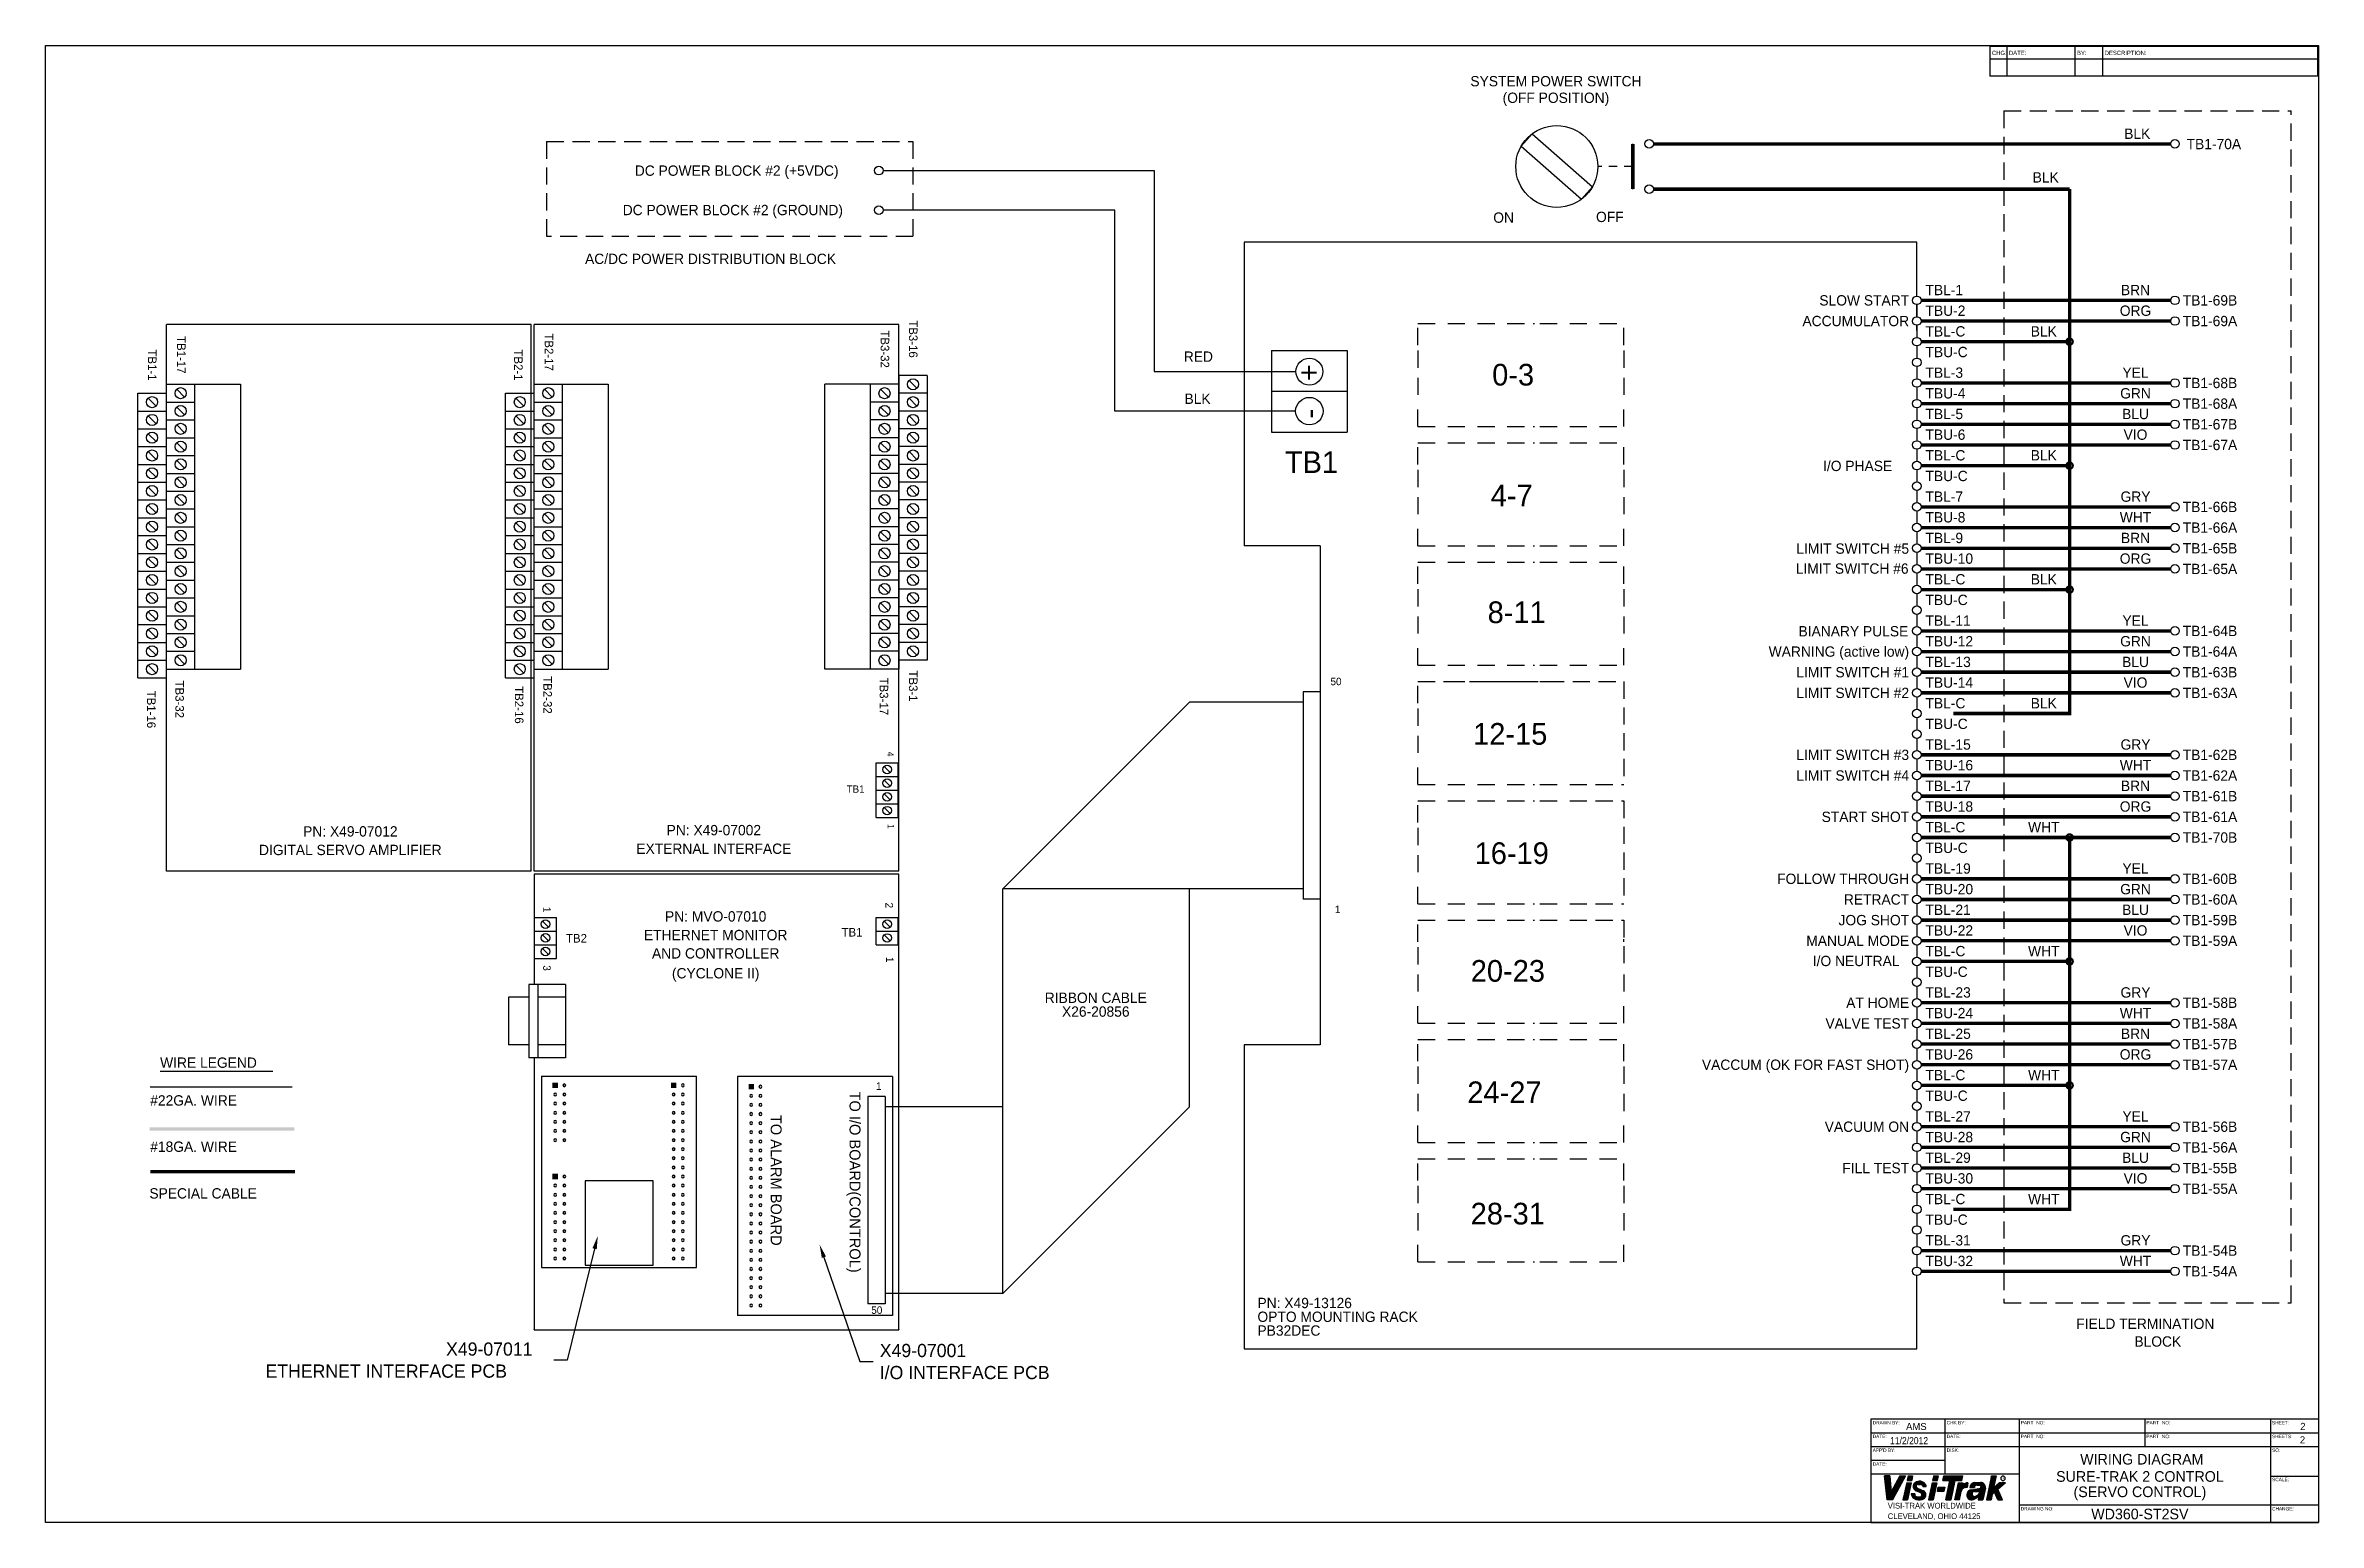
# Model space of a CAD drawing. Extents: x -174 to 448, y -171 to 77.
# Drawn here: x -70.07 to -37.06, y -171.02 to -149.57 of the extents above; entities that cross this region are included whole.
import ezdxf
from ezdxf.enums import TextEntityAlignment as Align

# ---------------------------------------------------------------- set-up
doc = ezdxf.new("R2010")
doc.units = 0
doc.header["$MEASUREMENT"] = 0
doc.linetypes.add('HIDDEN', pattern=[0.375, 0.25, -0.125])
doc.linetypes.add('HIDDEN2', pattern=[0.1875, 0.125, -0.0625])
doc.layers.get('0').update_dxf_attribs({"linetype": 'CONTINUOUS'})
for name, color, linetype in [('1', 3, 'CONTINUOUS'), ('1-TOP', 6, 'CONTINUOUS'), ('2-BOTTOM', 7, 'CONTINUOUS'), ('3-SILK1', 9, 'CONTINUOUS'), ('5-BORDERS_PHO', 15, 'CONTINUOUS'), ('TERMINALS', 3, 'CONTINUOUS'), ('TITLE', 2, 'CONTINUOUS')]:
    doc.layers.add(name, color=color, linetype=linetype)

msp = doc.modelspace()

# ---------------------------------------------------------------- texts
at = {"color": 3, "linetype": 'Continuous', "ltscale": 0.3}
for s, p in [('AC/DC POWER DISTRIBUTION BLOCK', (-62.234, -152.747)), ('FIELD TERMINATION', (-40.578, -168.212)), ('BLOCK', (-39.733, -168.469))]:
    msp.add_text(s, height=0.15, dxfattribs=at).set_placement(p)
at = {"color": 3, "linetype": 'Continuous'}
for s, p in [('TO I/O BOARD(CONTROL)', (-58.393, -164.764)), ('TO ALARM BOARD', (-59.538, -165.103))]:
    msp.add_text(s, height=0.15881, rotation=270, dxfattribs=at).set_placement(p)
at = {"color": 3}
for s, height, p in [('X49-07011', 0.1919, (-64.253, -168.6)), ('X49-07001', 0.1919, (-57.954, -168.621)), ('ETHERNET INTERFACE PCB', 0.19186, (-66.875, -168.92)), ('I/O INTERFACE PCB', 0.19186, (-57.954, -168.941))]:
    msp.add_text(s, height=height, dxfattribs=at).set_placement(p)
at = {"layer": '1'}
for s, p in [('SYSTEM POWER SWITCH', (-48.134, -150.167)), ('(OFF POSITION)', (-48.134, -150.408)), ('TB1-70A', (-38.579, -151.08)), ('DC POWER BLOCK #2 (+5VDC)', (-60.032, -151.466)), ('DC POWER BLOCK #2 (GROUND)', (-60.088, -152.038)), ('ON', (-48.894, -152.148)), ('OFF', (-47.351, -152.138)), ('BRN', (-39.717, -153.2)), ('ORG', (-39.717, -153.5)), ('BLK', (-41.049, -153.8)), ('RED', (-53.327, -154.167)), ('YEL', (-39.717, -154.4)), ('BLK', (-53.339, -154.779)), ('GRN', (-39.717, -154.7)), ('BLU', (-39.717, -155)), ('VIO', (-39.717, -155.3)), ('BLK', (-41.049, -155.6)), ('GRY', (-39.717, -156.2)), ('WHT', (-39.717, -156.5)), ('BRN', (-39.717, -156.8)), ('ORG', (-39.717, -157.1)), ('BLK', (-41.049, -157.4)), ('YEL', (-39.717, -158)), ('GRN', (-39.717, -158.3)), ('BLU', (-39.717, -158.6)), ('VIO', (-39.717, -158.9)), ('BLK', (-41.049, -159.2)), ('GRY', (-39.717, -159.8)), ('WHT', (-39.717, -160.1)), ('BRN', (-39.717, -160.4)), ('ORG', (-39.717, -160.7)), ('WHT', (-41.049, -161)), ('GRN', (-39.717, -161.9)), ('YEL', (-39.717, -161.6)), ('BLU', (-39.717, -162.2)), ('VIO', (-39.717, -162.5)), ('WHT', (-41.049, -162.8)), ('I/O NEUTRAL', (-43.774, -162.943)), ('GRY', (-39.717, -163.4)), ('WHT', (-39.717, -163.7)), ('BRN', (-39.717, -164)), ('ORG', (-39.717, -164.3)), ('WHT', (-41.049, -164.6)), ('YEL', (-39.717, -165.2)), ('GRN', (-39.717, -165.5)), ('BLU', (-39.717, -165.8)), ('VIO', (-39.717, -166.1)), ('WHT', (-41.049, -166.4)), ('GRY', (-39.717, -167)), ('WHT', (-39.717, -167.3))]:
    msp.add_text(s, height=0.15, dxfattribs=at).set_placement(p, align=Align.CENTER)
for s, p in [('BLK', (-39.692, -150.855)), ('BLK', (-41.021, -151.489)), ('RIBBON CABLE', (-54.817, -163.403)), ('X26-20856', (-54.817, -163.603))]:
    msp.add_text(s, height=0.15, dxfattribs=at).set_placement(p, align=Align.MIDDLE)
for s, height, p in [('TBL-1', 0.15, (-42.767, -153.2)), ('TBU-2', 0.15, (-42.767, -153.5)), ('TBL-C', 0.15, (-42.767, -153.8)), ('TBU-C', 0.15, (-42.767, -154.1)), ('0-3', 0.3151, (-49.06, -154.512)), ('TBL-3', 0.15, (-42.767, -154.4)), ('TBU-4', 0.15, (-42.767, -154.7)), ('TBL-5', 0.15, (-42.767, -155)), ('TBU-6', 0.15, (-42.767, -155.3)), ('TB1', 0.3151, (-52.071, -155.782)), ('TBL-C', 0.15, (-42.767, -155.6)), ('TBU-C', 0.15, (-42.767, -155.9)), ('4-7', 0.3151, (-49.081, -156.266)), ('TBL-7', 0.15, (-42.767, -156.2)), ('TBU-8', 0.15, (-42.767, -156.5)), ('TBL-9', 0.15, (-42.767, -156.8)), ('TBU-10', 0.15, (-42.767, -157.1)), ('TBL-C', 0.15, (-42.767, -157.4)), ('8-11', 0.3151, (-49.126, -157.962)), ('TBU-C', 0.15, (-42.767, -157.7)), ('TBL-11', 0.15, (-42.767, -158)), ('TBU-12', 0.15, (-42.767, -158.3)), ('TBL-13', 0.15, (-42.767, -158.6)), ('TBU-14', 0.15, (-42.767, -158.9)), ('TBL-C', 0.15, (-42.767, -159.2)), ('12-15', 0.3151, (-49.337, -159.728)), ('TBU-C', 0.15, (-42.767, -159.5)), ('TBL-15', 0.15, (-42.767, -159.8)), ('TBU-16', 0.15, (-42.767, -160.1)), ('TBL-17', 0.15, (-42.767, -160.4)), ('TBU-18', 0.15, (-42.767, -160.7)), ('TBL-C', 0.15, (-42.767, -161)), ('16-19', 0.3151, (-49.315, -161.46)), ('TBU-C', 0.15, (-42.767, -161.3)), ('TBL-19', 0.15, (-42.767, -161.6)), ('TBU-20', 0.15, (-42.767, -161.9)), ('TBL-21', 0.15, (-42.767, -162.2)), ('TBU-22', 0.15, (-42.767, -162.5)), ('TBL-C', 0.15, (-42.767, -162.8)), ('20-23', 0.3151, (-49.371, -163.17)), ('TBU-C', 0.15, (-42.767, -163.1)), ('TBL-23', 0.15, (-42.767, -163.4)), ('TBU-24', 0.15, (-42.767, -163.7)), ('TBL-25', 0.15, (-42.767, -164)), ('WIRE LEGEND', 0.15, (-68.405, -164.42)), ('TBU-26', 0.15, (-42.767, -164.3)), ('24-27', 0.3151, (-49.421, -164.933)), ('TBL-C', 0.15, (-42.767, -164.6)), ('#22GA. WIRE', 0.15, (-68.549, -164.968)), ('TBU-C', 0.15, (-42.767, -164.9)), ('TBL-27', 0.15, (-42.767, -165.2)), ('TBU-28', 0.15, (-42.767, -165.5)), ('#18GA. WIRE', 0.15, (-68.549, -165.64)), ('TBL-29', 0.15, (-42.767, -165.8)), ('TBU-30', 0.15, (-42.767, -166.1)), ('SPECIAL CABLE', 0.15, (-68.561, -166.318)), ('28-31', 0.3151, (-49.372, -166.695)), ('TBL-C', 0.15, (-42.767, -166.4)), ('TBU-C', 0.15, (-42.767, -166.7)), ('TBL-31', 0.15, (-42.767, -167)), ('TBU-32', 0.15, (-42.767, -167.3)), ('OPTO MOUNTING RACK', 0.15, (-52.469, -168.11)), ('PN: X49-13126', 0.15, (-52.469, -167.91)), ('PB32DEC', 0.15, (-52.469, -168.31))]:
    msp.add_text(s, height=height, dxfattribs=at).set_placement(p)
for s, p in [('ACCUMULATOR', (-43.005, -153.575)), ('SLOW START', (-43.005, -153.275)), ('LIMIT SWITCH #5', (-43.005, -156.88)), ('LIMIT SWITCH #6', (-43.013, -157.17)), ('BIANARY PULSE', (-43.017, -158.08)), ('WARNING (active low)', (-43.005, -158.375)), ('LIMIT SWITCH #1', (-43.005, -158.675)), ('LIMIT SWITCH #2', (-43.005, -158.975)), ('LIMIT SWITCH #3', (-43.005, -159.875)), ('LIMIT SWITCH #4', (-43.005, -160.175)), ('START SHOT', (-43.005, -160.775)), ('FOLLOW THROUGH', (-43.005, -161.675)), ('RETRACT', (-43.005, -161.975)), ('JOG SHOT', (-43.005, -162.275)), ('MANUAL MODE', (-43.005, -162.575)), ('AT HOME', (-43.005, -163.475)), ('VALVE TEST', (-43.005, -163.775)), ('VACCUM (OK FOR FAST SHOT)', (-43.005, -164.375)), ('VACUUM ON', (-43.005, -165.275)), ('FILL TEST', (-43.005, -165.875))]:
    msp.add_text(s, height=0.15, dxfattribs=at).set_placement(p, align=Align.MIDDLE_RIGHT)
for s, p in [('TB1-69B', (-39.031, -153.275)), ('TB1-69A', (-39.031, -153.575)), ('TB1-68B', (-39.031, -154.475)), ('TB1-68A', (-39.031, -154.775)), ('TB1-67B', (-39.031, -155.075)), ('TB1-67A', (-39.031, -155.375)), ('I/O PHASE', (-44.254, -155.679)), ('TB1-66B', (-39.031, -156.275)), ('TB1-66A', (-39.031, -156.575)), ('TB1-65B', (-39.031, -156.875)), ('TB1-65A', (-39.031, -157.175)), ('TB1-64B', (-39.031, -158.075)), ('TB1-64A', (-39.031, -158.375)), ('TB1-63B', (-39.031, -158.675)), ('TB1-63A', (-39.031, -158.975)), ('TB1-62B', (-39.031, -159.875)), ('TB1-62A', (-39.031, -160.175)), ('TB1-61B', (-39.031, -160.475)), ('TB1-61A', (-39.031, -160.775)), ('TB1-70B', (-39.031, -161.075)), ('TB1-60B', (-39.031, -161.675)), ('TB1-60A', (-39.031, -161.975)), ('TB1-59B', (-39.031, -162.275)), ('TB1-59A', (-39.031, -162.575)), ('TB1-58B', (-39.031, -163.475)), ('TB1-58A', (-39.031, -163.775)), ('TB1-57B', (-39.031, -164.075)), ('TB1-57A', (-39.031, -164.375)), ('TB1-56B', (-39.031, -165.275)), ('TB1-56A', (-39.031, -165.575)), ('TB1-55B', (-39.031, -165.875)), ('TB1-55A', (-39.031, -166.175)), ('TB1-54B', (-39.031, -167.075)), ('TB1-54A', (-39.031, -167.375))]:
    msp.add_text(s, height=0.15, dxfattribs=at).set_placement(p, align=Align.MIDDLE_LEFT)
for s, rotation, p in [('+', 270, (-51.873, -154.202)), ('-', 90, (-51.557, -154.99))]:
    msp.add_text(s, height=0.315, rotation=rotation, dxfattribs=at).set_placement(p)
at = {"layer": '1', "color": 3}
for s, p in [('PN: X49-07012', (-65.643, -160.986)), ('PN: X49-07002', (-60.364, -160.968)), ('DIGITAL SERVO AMPLIFIER', (-65.643, -161.256)), ('EXTERNAL INTERFACE', (-60.364, -161.238)), ('ETHERNET MONITOR', (-60.337, -162.492)), ('PN: MVO-07010', (-60.337, -162.221)), ('AND CONTROLLER', (-60.337, -162.758)), ('(CYCLONE II)', (-60.337, -163.065))]:
    msp.add_text(s, height=0.15, dxfattribs=at).set_placement(p, align=Align.MIDDLE)
at = {"layer": '1', "color": 7}
for s, height, p in [('AMS', 0.103, (-43.049, -169.68)), ('2', 0.103, (-37.325, -169.679)), ('2', 0.103, (-37.33, -169.874)), ('VISI-TRAK WORLDWIDE', 0.08313, (-43.315, -170.82)), ('CLEVELAND, OHIO 44125', 0.08313, (-43.315, -170.973)), ('WD360-ST2SV', 0.1545, (-40.36, -170.977))]:
    msp.add_text(s, height=height, dxfattribs=at).set_placement(p)
at = {"layer": '1', "color": 7, "width": 0.9}
msp.add_text('11/2/2012', height=0.103, dxfattribs=at).set_placement((-43.281, -169.886))
at = {"layer": '1', "color": 7}
for s, p in [('SURE-TRAK 2 CONTROL', (-39.653, -170.354)), ('WIRING DIAGRAM', (-39.625, -170.104)), ('(SERVO CONTROL)', (-39.653, -170.596))]:
    msp.add_text(s, height=0.1545, dxfattribs=at).set_placement(p, align=Align.MIDDLE)
at = {"layer": '1-TOP', "color": 3, "linetype": 'Continuous'}
for s, p in [('TB1-17', (-68.159, -153.794)), ('TB2-17', (-62.819, -153.754)), ('TB3-32', (-57.941, -153.711)), ('TB3-16', (-57.53, -153.564)), ('TB1-1', (-68.582, -153.988)), ('TB2-1', (-63.264, -153.988)), ('TB2-32', (-62.84, -158.733)), ('TB3-17', (-57.956, -158.753)), ('TB3-1', (-57.53, -158.65)), ('TB1-16', (-68.595, -158.943)), ('TB3-32', (-68.184, -158.796)), ('TB2-16', (-63.253, -158.878))]:
    msp.add_text(s, height=0.1242, rotation=270, dxfattribs=at).set_placement(p)
for s, height, p in [('TB1', 0.1059, (-58.435, -160.425)), ('TB1', 0.1242, (-58.509, -162.513)), ('TB2', 0.1242, (-62.511, -162.601))]:
    msp.add_text(s, height=height, dxfattribs=at).set_placement(p)
at = {"layer": '3-SILK1', "color": 3}
for s, height, p in [('50', 0.1086, (-51.409, -158.864)), ('1', 0.109, (-51.345, -162.173)), ('1', 0.109, (-58.009, -164.741)), ('50', 0.1086, (-58.078, -167.993))]:
    msp.add_text(s, height=height, dxfattribs=at).set_placement(p)
for s, height, p in [('4', 0.0926, (-57.844, -159.83)), ('1', 0.0926, (-57.838, -160.88)), ('2', 0.109, (-57.871, -162.02)), ('1', 0.109, (-62.841, -162.082)), ('3', 0.109, (-62.842, -162.93)), ('1', 0.109, (-57.863, -162.81))]:
    msp.add_text(s, height=height, rotation=270, dxfattribs=at).set_placement(p)
at = {"layer": 'TITLE', "color": 7}
for s, height, p in [('CHG:', 0.0618, (-41.802, -149.712)), ('DATE:', 0.0618, (-41.555, -149.712)), ('BY:', 0.0618, (-40.566, -149.712)), ('DESCRIPTION:', 0.0618, (-40.164, -149.712)), ('DRAWN BY:', 0.05, (-43.534, -169.598)), ('CHK BY:', 0.05, (-42.459, -169.598)), ('PART', 0.05, (-41.384, -169.598)), ('NO:', 0.05, (-41.159, -169.598)), ('PART', 0.05, (-39.559, -169.598)), ('NO:', 0.05, (-39.334, -169.598)), ('NO:', 0.05, (-39.334, -169.598)), ('SHEET:', 0.05, (-37.734, -169.598)), ("APP'D BY:", 0.05, (-43.534, -169.998)), ('DATE:', 0.05, (-43.534, -169.798)), ('DATE:', 0.05, (-42.459, -169.798)), ('DISK:', 0.05, (-42.459, -169.998)), ('PART', 0.05, (-41.384, -169.798)), ('NO:', 0.05, (-41.159, -169.798)), ('PART', 0.05, (-39.559, -169.798)), ('NO:', 0.05, (-39.334, -169.798)), ('NO:', 0.05, (-39.334, -169.798)), ('SHEETS:', 0.05, (-37.734, -169.798)), ('SO:', 0.05, (-37.734, -169.998)), ('DATE:', 0.05, (-43.534, -170.198)), ('R', 0.0289, (-41.651, -170.396)), ('SCALE:', 0.05, (-37.734, -170.423)), ('DRAWING NO:', 0.05, (-41.384, -170.848)), ('CHANGE:', 0.05, (-37.734, -170.848))]:
    msp.add_text(s, height=height, dxfattribs=at).set_placement(p)

# ---------------------------------------------------------------- linework, layer by layer
at = {"color": 7}
for p, q in [((-37.074, -149.589), (-37.074, -150.021)), ((-63.051, -163.395), (-63.345, -163.395)), ((-62.519, -163.209), (-63.051, -163.209)), ((-63.051, -163.209), (-63.051, -164.275)), ((-62.519, -163.395), (-62.918, -163.395)), ((-63.051, -164.088), (-63.345, -164.088)), ((-62.519, -164.275), (-63.051, -164.275)), ((-62.519, -164.088), (-62.918, -164.088)), ((-37.059, -169.523), (-37.059, -171.023)), ((-43.559, -171.023), (-37.059, -171.023))]:
    msp.add_line(p, q, dxfattribs=at)
at = {"linetype": 'HIDDEN'}
for p, q in [((-41.629, -150.525), (-41.629, -167.833)), ((-41.629, -150.525), (-37.456, -150.525)), ((-37.456, -167.833), (-37.456, -150.525)), ((-62.792, -150.969), (-57.472, -150.969)), ((-62.792, -150.969), (-62.792, -152.347)), ((-57.472, -150.969), (-57.472, -152.347)), ((-57.472, -152.347), (-62.792, -152.347)), ((-50.14, -153.926), (-50.14, -153.611)), ((-50.14, -153.611), (-49.785, -153.611)), ((-49.706, -153.611), (-49.352, -153.611)), ((-49.273, -153.611), (-48.919, -153.611)), ((-48.84, -153.611), (-48.446, -153.611)), ((-48.367, -153.611), (-48.013, -153.611)), ((-47.934, -153.611), (-47.579, -153.611)), ((-47.501, -153.611), (-47.146, -153.611)), ((-47.146, -153.926), (-47.146, -153.611)), ((-50.14, -154.005), (-50.14, -154.32)), ((-47.146, -154.005), (-47.146, -154.32)), ((-50.14, -154.399), (-50.14, -154.714)), ((-47.146, -154.399), (-47.146, -154.714)), ((-50.14, -155.108), (-50.14, -154.793)), ((-47.146, -155.108), (-47.146, -154.793)), ((-50.14, -155.108), (-49.785, -155.108)), ((-49.706, -155.108), (-49.352, -155.108)), ((-49.273, -155.108), (-48.919, -155.108)), ((-48.84, -155.108), (-48.446, -155.108)), ((-48.367, -155.108), (-48.013, -155.108)), ((-47.934, -155.108), (-47.579, -155.108)), ((-47.501, -155.108), (-47.146, -155.108)), ((-50.14, -155.659), (-50.14, -155.344)), ((-50.14, -155.344), (-49.785, -155.344)), ((-49.706, -155.344), (-49.352, -155.344)), ((-49.273, -155.344), (-48.919, -155.344)), ((-48.84, -155.344), (-48.446, -155.344)), ((-48.367, -155.344), (-48.013, -155.344)), ((-47.934, -155.344), (-47.579, -155.344)), ((-47.501, -155.344), (-47.146, -155.344)), ((-47.146, -155.659), (-47.146, -155.344)), ((-50.14, -155.738), (-50.14, -156.053)), ((-47.146, -155.738), (-47.146, -156.053)), ((-50.14, -156.132), (-50.14, -156.447)), ((-47.146, -156.132), (-47.146, -156.447)), ((-50.14, -156.841), (-50.14, -156.526)), ((-47.146, -156.841), (-47.146, -156.526)), ((-50.14, -156.841), (-49.785, -156.841)), ((-50.14, -157.392), (-50.14, -157.077)), ((-50.14, -157.077), (-49.785, -157.077)), ((-49.706, -156.841), (-49.352, -156.841)), ((-49.706, -157.077), (-49.352, -157.077)), ((-49.273, -156.841), (-48.919, -156.841)), ((-49.273, -157.077), (-48.919, -157.077)), ((-48.84, -156.841), (-48.446, -156.841)), ((-48.84, -157.077), (-48.446, -157.077)), ((-48.367, -156.841), (-48.013, -156.841)), ((-48.367, -157.077), (-48.013, -157.077)), ((-47.934, -156.841), (-47.579, -156.841)), ((-47.934, -157.077), (-47.579, -157.077)), ((-47.501, -156.841), (-47.146, -156.841)), ((-47.501, -157.077), (-47.146, -157.077)), ((-47.146, -157.392), (-47.146, -157.077)), ((-50.14, -157.471), (-50.14, -157.786)), ((-47.146, -157.471), (-47.146, -157.786)), ((-50.14, -157.865), (-50.14, -158.18)), ((-47.146, -157.865), (-47.146, -158.18)), ((-50.14, -158.574), (-50.14, -158.259)), ((-47.146, -158.574), (-47.146, -158.259)), ((-50.14, -158.574), (-49.785, -158.574)), ((-49.706, -158.574), (-49.352, -158.574)), ((-49.273, -158.574), (-48.919, -158.574)), ((-48.84, -158.574), (-48.446, -158.574)), ((-48.367, -158.574), (-48.013, -158.574)), ((-47.934, -158.574), (-47.579, -158.574)), ((-47.501, -158.574), (-47.146, -158.574)), ((-50.14, -158.81), (-47.146, -158.81)), ((-50.14, -159.125), (-50.14, -158.81)), ((-50.14, -158.81), (-49.785, -158.81)), ((-49.706, -158.81), (-49.352, -158.81)), ((-49.273, -158.81), (-48.919, -158.81)), ((-48.84, -158.81), (-48.446, -158.81)), ((-48.367, -158.81), (-48.013, -158.81)), ((-47.146, -158.81), (-47.146, -160.307)), ((-50.14, -159.204), (-50.14, -159.519)), ((-50.14, -159.598), (-50.14, -159.913)), ((-50.14, -160.307), (-50.14, -159.992)), ((-50.14, -160.307), (-49.785, -160.307)), ((-49.706, -160.307), (-49.352, -160.307)), ((-49.273, -160.307), (-48.919, -160.307)), ((-48.84, -160.307), (-48.446, -160.307)), ((-48.367, -160.307), (-48.013, -160.307)), ((-47.934, -160.307), (-47.146, -160.307)), ((-50.14, -160.858), (-50.14, -160.543)), ((-50.14, -160.543), (-49.785, -160.543)), ((-49.706, -160.543), (-49.352, -160.543)), ((-49.273, -160.543), (-48.919, -160.543)), ((-48.84, -160.543), (-48.446, -160.543)), ((-48.367, -160.543), (-48.013, -160.543)), ((-47.934, -160.543), (-47.146, -160.543)), ((-47.146, -160.543), (-47.146, -162.04)), ((-50.14, -160.937), (-50.14, -161.252)), ((-50.14, -161.331), (-50.14, -161.646)), ((-50.14, -162.04), (-50.14, -161.725)), ((-50.14, -162.04), (-49.785, -162.04)), ((-49.706, -162.04), (-49.352, -162.04)), ((-49.273, -162.04), (-48.919, -162.04)), ((-48.84, -162.04), (-48.446, -162.04)), ((-48.367, -162.04), (-48.013, -162.04)), ((-47.934, -162.04), (-47.146, -162.04)), ((-50.14, -162.591), (-50.14, -162.276)), ((-50.14, -162.276), (-49.785, -162.276)), ((-49.706, -162.276), (-49.352, -162.276)), ((-49.273, -162.276), (-48.919, -162.276)), ((-48.84, -162.276), (-48.446, -162.276)), ((-48.367, -162.276), (-48.013, -162.276)), ((-47.934, -162.276), (-47.146, -162.276)), ((-47.146, -162.276), (-47.146, -162.985)), ((-50.14, -162.67), (-50.14, -162.985)), ((-47.146, -162.591), (-47.146, -162.552)), ((-50.14, -163.064), (-50.14, -163.379)), ((-47.146, -163.064), (-47.146, -163.379)), ((-50.14, -163.773), (-50.14, -163.458)), ((-47.146, -163.773), (-47.146, -163.458)), ((-50.14, -163.773), (-49.785, -163.773)), ((-50.14, -164.324), (-50.14, -164.009)), ((-50.14, -164.009), (-49.785, -164.009)), ((-49.706, -163.773), (-49.352, -163.773)), ((-49.706, -164.009), (-49.352, -164.009)), ((-49.273, -163.773), (-48.919, -163.773)), ((-49.273, -164.009), (-48.919, -164.009)), ((-48.84, -163.773), (-48.446, -163.773)), ((-48.84, -164.009), (-48.446, -164.009)), ((-48.367, -163.773), (-48.013, -163.773)), ((-48.367, -164.009), (-48.013, -164.009)), ((-47.934, -163.773), (-47.579, -163.773)), ((-47.934, -164.009), (-47.579, -164.009)), ((-47.501, -163.773), (-47.146, -163.773)), ((-47.501, -164.009), (-47.146, -164.009)), ((-47.146, -164.324), (-47.146, -164.009)), ((-50.14, -164.403), (-50.14, -164.718)), ((-47.146, -164.403), (-47.146, -164.718)), ((-50.14, -164.797), (-50.14, -165.112)), ((-47.146, -164.797), (-47.146, -165.112)), ((-50.14, -165.506), (-50.14, -165.191)), ((-47.146, -165.506), (-47.146, -165.191)), ((-50.14, -165.506), (-49.785, -165.506)), ((-49.706, -165.506), (-49.352, -165.506)), ((-49.273, -165.506), (-48.919, -165.506)), ((-48.84, -165.506), (-48.446, -165.506)), ((-48.367, -165.506), (-48.013, -165.506)), ((-47.934, -165.506), (-47.579, -165.506)), ((-47.501, -165.506), (-47.146, -165.506)), ((-50.14, -166.058), (-50.14, -165.742)), ((-50.14, -165.742), (-49.785, -165.742)), ((-49.706, -165.742), (-49.352, -165.742)), ((-49.273, -165.742), (-48.919, -165.742)), ((-48.84, -165.742), (-48.446, -165.742)), ((-48.367, -165.742), (-48.013, -165.742)), ((-47.934, -165.742), (-47.579, -165.742)), ((-47.501, -165.742), (-47.146, -165.742)), ((-47.146, -166.058), (-47.146, -165.742)), ((-50.14, -166.136), (-50.14, -166.451)), ((-47.146, -166.136), (-47.146, -166.451)), ((-50.14, -166.53), (-50.14, -166.845)), ((-47.146, -166.53), (-47.146, -166.845)), ((-50.14, -167.239), (-50.14, -166.924)), ((-47.146, -167.239), (-47.146, -166.924)), ((-50.14, -167.239), (-49.785, -167.239)), ((-49.706, -167.239), (-49.352, -167.239)), ((-49.273, -167.239), (-48.919, -167.239)), ((-48.84, -167.239), (-48.446, -167.239)), ((-48.367, -167.239), (-48.013, -167.239)), ((-47.934, -167.239), (-47.579, -167.239)), ((-47.501, -167.239), (-47.146, -167.239)), ((-41.629, -167.833), (-37.456, -167.833))]:
    msp.add_line(p, q, dxfattribs=at)
for p, q in [((-48.639, -151.036), (-48.48, -150.856)), ((-48.48, -150.856), (-47.605, -151.627)), ((-48.639, -151.036), (-47.763, -151.807)), ((-47.018, -151.66), (-47.018, -151.003)), ((-57.906, -151.391), (-53.968, -151.391)), ((-53.968, -151.391), (-53.968, -154.309)), ((-47.763, -151.807), (-47.605, -151.627)), ((-54.542, -151.965), (-57.906, -151.965)), ((-54.542, -154.883), (-54.542, -151.965)), ((-42.892, -152.43), (-52.66, -152.43)), ((-52.66, -152.43), (-52.66, -156.841)), ((-42.892, -153.338), (-42.892, -153.513)), ((-42.892, -153.638), (-42.892, -153.813)), ((-52.266, -154.005), (-52.266, -155.187)), ((-52.266, -154.005), (-51.164, -154.005)), ((-51.164, -154.005), (-51.164, -155.187)), ((-42.892, -153.938), (-42.892, -154.113)), ((-53.968, -154.309), (-51.91, -154.309)), ((-42.892, -154.238), (-42.892, -154.413)), ((-52.266, -154.596), (-51.164, -154.596)), ((-42.892, -154.538), (-42.892, -154.713)), ((-51.914, -154.883), (-54.542, -154.883)), ((-42.892, -154.838), (-42.892, -155.013)), ((-42.892, -155.138), (-42.892, -155.313)), ((-52.266, -155.187), (-51.164, -155.187)), ((-42.892, -155.438), (-42.892, -155.613)), ((-42.892, -155.738), (-42.892, -155.913)), ((-42.892, -156.038), (-42.892, -156.213)), ((-42.892, -156.338), (-42.892, -156.513)), ((-42.892, -156.638), (-42.892, -156.813)), ((-51.557, -156.841), (-52.66, -156.841)), ((-51.557, -156.841), (-51.557, -164.088)), ((-42.892, -156.938), (-42.892, -157.113)), ((-42.892, -157.238), (-42.892, -157.413)), ((-42.892, -157.538), (-42.892, -157.713)), ((-42.892, -157.838), (-42.892, -158.013)), ((-42.892, -158.138), (-42.892, -158.313)), ((-42.892, -158.438), (-42.892, -158.613)), ((-42.892, -158.738), (-42.892, -158.913)), ((-53.456, -159.11), (-56.166, -161.819)), ((-42.892, -159.038), (-42.892, -159.213)), ((-42.892, -159.338), (-42.892, -159.513)), ((-42.892, -159.638), (-42.892, -159.813)), ((-42.892, -159.938), (-42.892, -160.113)), ((-42.892, -160.238), (-42.892, -160.413)), ((-42.892, -160.538), (-42.892, -160.713)), ((-42.892, -160.838), (-42.892, -161.013)), ((-42.892, -161.138), (-42.892, -161.313)), ((-42.892, -161.438), (-42.892, -161.613)), ((-42.892, -161.738), (-42.892, -161.913)), ((-42.892, -162.038), (-42.892, -162.213)), ((-42.892, -162.338), (-42.892, -162.513)), ((-42.892, -162.638), (-42.892, -162.813)), ((-42.892, -162.938), (-42.892, -163.113)), ((-42.892, -163.238), (-42.892, -163.413)), ((-42.892, -163.538), (-42.892, -163.713)), ((-42.892, -163.838), (-42.892, -164.013)), ((-52.66, -164.088), (-52.66, -168.5)), ((-51.557, -164.088), (-52.66, -164.088)), ((-42.892, -164.138), (-42.892, -164.313)), ((-68.551, -164.694), (-66.49, -164.694)), ((-68.405, -164.47), (-66.768, -164.47)), ((-42.892, -164.438), (-42.892, -164.613)), ((-56.166, -167.697), (-53.456, -164.987)), ((-42.892, -164.738), (-42.892, -164.913)), ((-42.892, -165.038), (-42.892, -165.213)), ((-42.892, -165.338), (-42.892, -165.513)), ((-42.892, -165.638), (-42.892, -165.813)), ((-42.892, -165.938), (-42.892, -166.113)), ((-42.892, -166.238), (-42.892, -166.413)), ((-42.892, -166.538), (-42.892, -166.713)), ((-42.892, -166.838), (-42.892, -167.013)), ((-42.892, -167.138), (-42.892, -167.313)), ((-42.892, -168.5), (-42.892, -167.438)), ((-52.66, -168.5), (-42.892, -168.5))]:
    msp.add_line(p, q)
at = {"linetype": 'HIDDEN2'}
msp.add_line((-47.018, -151.331), (-47.526, -151.331), dxfattribs=at)
at = {"linetype": 'Continuous'}
for p, q in [((-42.892, -152.43), (-46.892, -152.43)), ((-42.892, -153.213), (-42.892, -152.43)), ((-42.892, -153.513), (-42.892, -153.338)), ((-42.892, -153.713), (-42.892, -153.638))]:
    msp.add_line(p, q, dxfattribs=at)
at = {"color": 7, "linetype": 'Continuous'}
for p, q in [((-51.807, -159.11), (-53.456, -159.11)), ((-51.807, -158.96), (-51.807, -161.969)), ((-51.557, -158.96), (-51.807, -158.96)), ((-51.557, -158.96), (-51.557, -161.969)), ((-51.807, -161.819), (-56.166, -161.819)), ((-56.166, -167.697), (-56.166, -161.819)), ((-53.456, -164.987), (-53.456, -161.819)), ((-51.557, -161.969), (-51.807, -161.969)), ((-60.019, -164.545), (-60.019, -168.019)), ((-57.769, -164.545), (-60.019, -164.545)), ((-57.769, -164.545), (-57.769, -168.019)), ((-58.126, -164.837), (-58.126, -167.847)), ((-57.876, -164.837), (-58.126, -164.837)), ((-57.876, -164.837), (-57.876, -167.847)), ((-56.166, -164.987), (-57.876, -164.987)), ((-56.166, -167.697), (-57.876, -167.697)), ((-57.769, -168.019), (-60.019, -168.019)), ((-57.876, -167.847), (-58.126, -167.847))]:
    msp.add_line(p, q, dxfattribs=at)
at = {"const_width": 0.05}
for points in [[(-47.018, -151.003), (-47.018, -151.66)], [(-46.718, -151.003), (-39.206, -151.003)], [(-46.718, -151.66), (-40.674, -151.66)], [(-40.674, -151.66), (-40.674, -159.275), (-42.362, -159.275)], [(-42.83, -153.275), (-40.705, -153.275)], [(-42.83, -153.275), (-39.206, -153.275)], [(-42.83, -153.575), (-39.206, -153.575)], [(-42.83, -153.875), (-40.674, -153.875)], [(-42.83, -154.475), (-39.206, -154.475)], [(-42.83, -154.775), (-39.206, -154.775)], [(-42.83, -155.075), (-39.206, -155.075)], [(-42.83, -155.375), (-39.206, -155.375)], [(-42.83, -155.675), (-40.674, -155.675)], [(-42.83, -156.275), (-39.206, -156.275)], [(-42.83, -156.575), (-39.206, -156.575)], [(-42.83, -156.875), (-39.206, -156.875)], [(-42.83, -157.175), (-39.206, -157.175)], [(-42.83, -157.475), (-40.674, -157.475)], [(-42.83, -158.075), (-39.206, -158.075)], [(-42.83, -158.375), (-39.206, -158.375)], [(-42.83, -158.675), (-39.206, -158.675)], [(-42.83, -158.975), (-39.206, -158.975)], [(-42.83, -159.875), (-39.206, -159.875)], [(-42.83, -160.175), (-39.206, -160.175)], [(-42.83, -160.475), (-39.206, -160.475)], [(-42.83, -160.775), (-39.206, -160.775)], [(-42.83, -161.075), (-39.206, -161.075)], [(-40.674, -161.075), (-40.674, -166.475), (-42.362, -166.475)], [(-42.83, -161.675), (-39.206, -161.675)], [(-42.83, -161.975), (-39.206, -161.975)], [(-42.83, -162.275), (-39.206, -162.275)], [(-42.83, -162.575), (-39.206, -162.575)], [(-42.83, -162.875), (-41.142, -162.875)], [(-42.692, -162.875), (-40.674, -162.875)], [(-42.83, -163.475), (-39.206, -163.475)], [(-42.83, -163.775), (-39.206, -163.775)], [(-42.83, -164.075), (-39.206, -164.075)], [(-42.83, -164.375), (-39.206, -164.375)], [(-42.83, -164.675), (-41.142, -164.675)], [(-42.692, -164.675), (-40.674, -164.675)], [(-42.83, -165.275), (-39.206, -165.275)], [(-42.83, -165.575), (-39.206, -165.575)], [(-42.83, -165.875), (-39.206, -165.875)], [(-42.83, -166.175), (-39.206, -166.175)], [(-42.83, -167.075), (-39.206, -167.075)], [(-42.83, -167.375), (-39.206, -167.375)]]:
    msp.add_lwpolyline(points, dxfattribs=at)
at = {"const_width": 0.0312}
for points in [[(-40.721, -153.875, 1), (-40.628, -153.875, 1)], [(-40.721, -155.675, 1), (-40.628, -155.675, 1)], [(-40.721, -157.475, 1), (-40.628, -157.475, 1)], [(-40.721, -161.075, 1), (-40.628, -161.075, 1)], [(-40.721, -162.875, 1), (-40.628, -162.875, 1)], [(-40.721, -164.675, 1), (-40.628, -164.675, 1)]]:
    msp.add_lwpolyline(points, format="xyb", close=True, dxfattribs=at)
at = {"linetype": 'HIDDEN', "const_width": 0.05, "flags": 128}
msp.add_lwpolyline([(-68.548, -165.928), (-66.445, -165.928)], dxfattribs=at)
at = {"color": 7}
for points in [[(-62.095, -167.047), (-62.494, -168.664), (-62.686, -168.664)], [(-58.766, -167.169), (-58.242, -168.685), (-58.05, -168.685)]]:
    msp.add_lwpolyline(points, dxfattribs=at)
for centre, radius in [((-48.122, -151.331), 0.595), ((-46.78, -151.003), 0.0625), ((-39.144, -151.003), 0.0625), ((-57.969, -151.391), 0.0625), ((-46.78, -151.66), 0.0625), ((-57.969, -151.965), 0.0625), ((-42.892, -153.275), 0.0625), ((-39.144, -153.275), 0.0625), ((-42.892, -153.575), 0.0625), ((-42.892, -153.875), 0.0625), ((-39.144, -153.575), 0.0625), ((-51.714, -154.309), 0.196), ((-42.892, -154.175), 0.0625), ((-42.892, -154.475), 0.0625), ((-39.144, -154.475), 0.0625), ((-51.715, -154.883), 0.199), ((-42.892, -154.775), 0.0625), ((-39.144, -154.775), 0.0625), ((-42.892, -155.075), 0.0625), ((-39.144, -155.075), 0.0625), ((-42.892, -155.375), 0.0625), ((-39.144, -155.375), 0.0625), ((-42.892, -155.675), 0.0625), ((-42.892, -155.975), 0.0625), ((-42.892, -156.275), 0.0625), ((-39.144, -156.275), 0.0625), ((-42.892, -156.575), 0.0625), ((-39.144, -156.575), 0.0625), ((-42.892, -156.875), 0.0625), ((-42.892, -157.175), 0.0625), ((-39.144, -156.875), 0.0625), ((-39.144, -157.175), 0.0625), ((-42.892, -157.475), 0.0625), ((-42.892, -157.775), 0.0625), ((-42.892, -158.075), 0.0625), ((-39.144, -158.075), 0.0625), ((-42.892, -158.375), 0.0625), ((-39.144, -158.375), 0.0625), ((-42.892, -158.675), 0.0625), ((-39.144, -158.675), 0.0625), ((-42.892, -158.975), 0.0625), ((-39.144, -158.975), 0.0625), ((-42.892, -159.275), 0.0625), ((-42.892, -159.575), 0.0625), ((-42.892, -159.875), 0.0625), ((-39.144, -159.875), 0.0625), ((-42.892, -160.175), 0.0625), ((-42.892, -160.475), 0.0625), ((-39.144, -160.175), 0.0625), ((-39.144, -160.475), 0.0625), ((-42.892, -160.775), 0.0625), ((-39.144, -160.775), 0.0625), ((-42.892, -161.075), 0.0625), ((-39.144, -161.075), 0.0625), ((-42.892, -161.375), 0.0625), ((-42.892, -161.675), 0.0625), ((-39.144, -161.675), 0.0625), ((-42.892, -161.975), 0.0625), ((-39.144, -161.975), 0.0625), ((-42.892, -162.275), 0.0625), ((-39.144, -162.275), 0.0625), ((-42.892, -162.575), 0.0625), ((-39.144, -162.575), 0.0625), ((-42.892, -162.875), 0.0625), ((-42.892, -163.175), 0.0625), ((-42.892, -163.475), 0.0625), ((-42.892, -163.775), 0.0625), ((-39.144, -163.475), 0.0625), ((-39.144, -163.775), 0.0625), ((-42.892, -164.075), 0.0625), ((-39.144, -164.075), 0.0625), ((-42.892, -164.375), 0.0625), ((-39.144, -164.375), 0.0625), ((-42.892, -164.675), 0.0625), ((-42.892, -164.975), 0.0625), ((-42.892, -165.275), 0.0625), ((-39.144, -165.275), 0.0625), ((-42.892, -165.575), 0.0625), ((-39.144, -165.575), 0.0625), ((-42.892, -165.875), 0.0625), ((-39.144, -165.875), 0.0625), ((-42.892, -166.175), 0.0625), ((-39.144, -166.175), 0.0625), ((-42.892, -166.475), 0.0625), ((-42.892, -166.775), 0.0625), ((-42.892, -167.075), 0.0625), ((-39.144, -167.075), 0.0625), ((-42.892, -167.375), 0.0625), ((-39.144, -167.375), 0.0625)]:
    msp.add_circle(centre, radius)
for centre, radius, start, end in [((-62.866, -164.542), 0.000331, 90, 270), ((-62.866, -164.542), 0.000331, 270, 90), ((-62.866, -164.542), 0.000331, 90, 270), ((-62.866, -164.542), 0.000331, 270, 90), ((-62.866, -164.542), 0.000331, 90, 270), ((-62.866, -164.542), 0.000331, 270, 90), ((-62.866, -164.542), 0.000331, 90, 270), ((-62.866, -164.542), 0.000331, 270, 90), ((-62.535, -164.674), 0.0199, 90, 270), ((-62.535, -164.674), 0.0199, 270, 90), ((-60.814, -164.674), 0.0199, 90, 270), ((-60.814, -164.674), 0.0199, 270, 90), ((-59.688, -164.694), 0.0199, 90, 270), ((-59.688, -164.694), 0.0199, 270, 90), ((-62.667, -164.807), 0.0199, 90, 270), ((-62.667, -164.939), 0.0199, 90, 270), ((-62.667, -165.072), 0.0199, 90, 270), ((-62.667, -164.807), 0.0199, 270, 90), ((-62.667, -164.939), 0.0199, 270, 90), ((-62.667, -165.072), 0.0199, 270, 90), ((-62.535, -164.807), 0.0199, 90, 270), ((-62.535, -164.939), 0.0199, 90, 270), ((-62.535, -165.072), 0.0199, 90, 270), ((-62.535, -164.807), 0.0199, 270, 90), ((-62.535, -164.939), 0.0199, 270, 90), ((-62.535, -165.072), 0.0199, 270, 90), ((-60.947, -164.807), 0.0199, 90, 270), ((-60.947, -164.939), 0.0199, 90, 270), ((-60.947, -165.072), 0.0199, 90, 270), ((-60.947, -164.807), 0.0199, 270, 90), ((-60.947, -164.939), 0.0199, 270, 90), ((-60.947, -165.072), 0.0199, 270, 90), ((-60.814, -164.807), 0.0199, 90, 270), ((-60.814, -164.939), 0.0199, 90, 270), ((-60.814, -165.072), 0.0199, 90, 270), ((-60.814, -164.807), 0.0199, 270, 90), ((-60.814, -164.939), 0.0199, 270, 90), ((-60.814, -165.072), 0.0199, 270, 90), ((-59.82, -164.826), 0.0199, 90, 270), ((-59.82, -164.959), 0.0199, 90, 270), ((-59.82, -164.826), 0.0199, 270, 90), ((-59.82, -164.959), 0.0199, 270, 90), ((-59.688, -164.826), 0.0199, 90, 270), ((-59.688, -164.959), 0.0199, 90, 270), ((-59.688, -164.826), 0.0199, 270, 90), ((-59.688, -164.959), 0.0199, 270, 90), ((-62.667, -165.204), 0.0199, 90, 270), ((-62.667, -165.336), 0.0199, 90, 270), ((-62.667, -165.204), 0.0199, 270, 90), ((-62.667, -165.336), 0.0199, 270, 90), ((-62.535, -165.204), 0.0199, 90, 270), ((-62.535, -165.336), 0.0199, 90, 270), ((-62.535, -165.204), 0.0199, 270, 90), ((-62.535, -165.336), 0.0199, 270, 90), ((-60.947, -165.204), 0.0199, 90, 270), ((-60.947, -165.336), 0.0199, 90, 270), ((-60.947, -165.204), 0.0199, 270, 90), ((-60.947, -165.336), 0.0199, 270, 90), ((-60.814, -165.204), 0.0199, 90, 270), ((-60.814, -165.336), 0.0199, 90, 270), ((-60.814, -165.204), 0.0199, 270, 90), ((-60.814, -165.336), 0.0199, 270, 90), ((-59.82, -165.091), 0.0199, 90, 270), ((-59.82, -165.223), 0.0199, 90, 270), ((-59.82, -165.356), 0.0199, 90, 270), ((-59.82, -165.091), 0.0199, 270, 90), ((-59.82, -165.223), 0.0199, 270, 90), ((-59.82, -165.356), 0.0199, 270, 90), ((-59.688, -165.091), 0.0199, 90, 270), ((-59.688, -165.223), 0.0199, 90, 270), ((-59.688, -165.356), 0.0199, 90, 270), ((-59.688, -165.091), 0.0199, 270, 90), ((-59.688, -165.223), 0.0199, 270, 90), ((-59.688, -165.356), 0.0199, 270, 90), ((-62.667, -165.469), 0.0199, 90, 270), ((-62.667, -165.469), 0.0199, 270, 90), ((-62.535, -165.469), 0.0199, 90, 270), ((-62.535, -165.469), 0.0199, 270, 90), ((-60.947, -165.469), 0.0199, 90, 270), ((-60.947, -165.601), 0.0199, 90, 270), ((-60.947, -165.733), 0.0199, 90, 270), ((-60.947, -165.469), 0.0199, 270, 90), ((-60.947, -165.601), 0.0199, 270, 90), ((-60.947, -165.733), 0.0199, 270, 90), ((-60.814, -165.469), 0.0199, 90, 270), ((-60.814, -165.601), 0.0199, 90, 270), ((-60.814, -165.733), 0.0199, 90, 270), ((-60.814, -165.469), 0.0199, 270, 90), ((-60.814, -165.601), 0.0199, 270, 90), ((-60.814, -165.733), 0.0199, 270, 90), ((-59.82, -165.488), 0.0199, 90, 270), ((-59.82, -165.62), 0.0199, 90, 270), ((-59.82, -165.488), 0.0199, 270, 90), ((-59.82, -165.62), 0.0199, 270, 90), ((-59.688, -165.488), 0.0199, 90, 270), ((-59.688, -165.62), 0.0199, 90, 270), ((-59.688, -165.488), 0.0199, 270, 90), ((-59.688, -165.62), 0.0199, 270, 90), ((-62.535, -165.998), 0.0199, 90, 270), ((-62.535, -165.998), 0.0199, 270, 90), ((-60.947, -165.866), 0.0199, 90, 270), ((-60.947, -165.998), 0.0199, 90, 270), ((-60.947, -165.866), 0.0199, 270, 90), ((-60.947, -165.998), 0.0199, 270, 90), ((-60.814, -165.866), 0.0199, 90, 270), ((-60.814, -165.998), 0.0199, 90, 270), ((-60.814, -165.866), 0.0199, 270, 90), ((-60.814, -165.998), 0.0199, 270, 90), ((-59.82, -165.753), 0.0199, 90, 270), ((-59.82, -165.885), 0.0199, 90, 270), ((-59.82, -166.017), 0.0199, 90, 270), ((-59.82, -165.753), 0.0199, 270, 90), ((-59.82, -165.885), 0.0199, 270, 90), ((-59.82, -166.017), 0.0199, 270, 90), ((-59.688, -165.753), 0.0199, 90, 270), ((-59.688, -165.885), 0.0199, 90, 270), ((-59.688, -166.017), 0.0199, 90, 270), ((-59.688, -165.753), 0.0199, 270, 90), ((-59.688, -165.885), 0.0199, 270, 90), ((-59.688, -166.017), 0.0199, 270, 90), ((-62.667, -166.13), 0.0199, 90, 270), ((-62.667, -166.263), 0.0199, 90, 270), ((-62.667, -166.395), 0.0199, 90, 270), ((-62.667, -166.13), 0.0199, 270, 90), ((-62.667, -166.263), 0.0199, 270, 90), ((-62.667, -166.395), 0.0199, 270, 90), ((-62.535, -166.13), 0.0199, 90, 270), ((-62.535, -166.263), 0.0199, 90, 270), ((-62.535, -166.395), 0.0199, 90, 270), ((-62.535, -166.13), 0.0199, 270, 90), ((-62.535, -166.263), 0.0199, 270, 90), ((-62.535, -166.395), 0.0199, 270, 90), ((-60.947, -166.13), 0.0199, 90, 270), ((-60.947, -166.263), 0.0199, 90, 270), ((-60.947, -166.395), 0.0199, 90, 270), ((-60.947, -166.13), 0.0199, 270, 90), ((-60.947, -166.263), 0.0199, 270, 90), ((-60.947, -166.395), 0.0199, 270, 90), ((-60.814, -166.13), 0.0199, 90, 270), ((-60.814, -166.263), 0.0199, 90, 270), ((-60.814, -166.395), 0.0199, 90, 270), ((-60.814, -166.13), 0.0199, 270, 90), ((-60.814, -166.263), 0.0199, 270, 90), ((-60.814, -166.395), 0.0199, 270, 90), ((-59.82, -166.15), 0.0199, 90, 270), ((-59.82, -166.282), 0.0199, 90, 270), ((-59.82, -166.15), 0.0199, 270, 90), ((-59.82, -166.282), 0.0199, 270, 90), ((-59.688, -166.15), 0.0199, 90, 270), ((-59.688, -166.282), 0.0199, 90, 270), ((-59.688, -166.15), 0.0199, 270, 90), ((-59.688, -166.282), 0.0199, 270, 90), ((-62.667, -166.527), 0.0199, 90, 270), ((-62.667, -166.66), 0.0199, 90, 270), ((-62.667, -166.527), 0.0199, 270, 90), ((-62.667, -166.66), 0.0199, 270, 90), ((-62.535, -166.527), 0.0199, 90, 270), ((-62.535, -166.66), 0.0199, 90, 270), ((-62.535, -166.527), 0.0199, 270, 90), ((-62.535, -166.66), 0.0199, 270, 90), ((-60.947, -166.527), 0.0199, 90, 270), ((-60.947, -166.66), 0.0199, 90, 270), ((-60.947, -166.527), 0.0199, 270, 90), ((-60.947, -166.66), 0.0199, 270, 90), ((-60.814, -166.527), 0.0199, 90, 270), ((-60.814, -166.66), 0.0199, 90, 270), ((-60.814, -166.527), 0.0199, 270, 90), ((-60.814, -166.66), 0.0199, 270, 90), ((-59.82, -166.414), 0.0199, 90, 270), ((-59.82, -166.547), 0.0199, 90, 270), ((-59.82, -166.679), 0.0199, 90, 270), ((-59.82, -166.414), 0.0199, 270, 90), ((-59.82, -166.547), 0.0199, 270, 90), ((-59.82, -166.679), 0.0199, 270, 90), ((-59.688, -166.414), 0.0199, 90, 270), ((-59.688, -166.547), 0.0199, 90, 270), ((-59.688, -166.679), 0.0199, 90, 270), ((-59.688, -166.414), 0.0199, 270, 90), ((-59.688, -166.547), 0.0199, 270, 90), ((-59.688, -166.679), 0.0199, 270, 90), ((-62.667, -166.792), 0.0199, 90, 270), ((-62.667, -166.924), 0.0199, 90, 270), ((-62.667, -167.057), 0.0199, 90, 270), ((-62.667, -166.792), 0.0199, 270, 90), ((-62.667, -166.924), 0.0199, 270, 90), ((-62.667, -167.057), 0.0199, 270, 90), ((-62.535, -166.792), 0.0199, 90, 270), ((-62.535, -166.924), 0.0199, 90, 270), ((-62.535, -167.057), 0.0199, 90, 270), ((-62.535, -166.792), 0.0199, 270, 90), ((-62.535, -166.924), 0.0199, 270, 90), ((-62.535, -167.057), 0.0199, 270, 90), ((-60.947, -166.792), 0.0199, 90, 270), ((-60.947, -166.924), 0.0199, 90, 270), ((-60.947, -167.057), 0.0199, 90, 270), ((-60.947, -166.792), 0.0199, 270, 90), ((-60.947, -166.924), 0.0199, 270, 90), ((-60.947, -167.057), 0.0199, 270, 90), ((-60.814, -166.792), 0.0199, 90, 270), ((-60.814, -166.924), 0.0199, 90, 270), ((-60.814, -167.057), 0.0199, 90, 270), ((-60.814, -166.792), 0.0199, 270, 90), ((-60.814, -166.924), 0.0199, 270, 90), ((-60.814, -167.057), 0.0199, 270, 90), ((-59.82, -166.811), 0.0199, 90, 270), ((-59.82, -166.944), 0.0199, 90, 270), ((-59.82, -166.811), 0.0199, 270, 90), ((-59.82, -166.944), 0.0199, 270, 90), ((-59.688, -166.811), 0.0199, 90, 270), ((-59.688, -166.944), 0.0199, 90, 270), ((-59.688, -166.811), 0.0199, 270, 90), ((-59.688, -166.944), 0.0199, 270, 90), ((-62.866, -167.321), 0.000331, 90, 270), ((-62.866, -167.321), 0.000331, 270, 90), ((-62.866, -167.321), 0.000331, 90, 270), ((-62.866, -167.321), 0.000331, 270, 90), ((-62.667, -167.189), 0.0199, 90, 270), ((-62.667, -167.189), 0.0199, 270, 90), ((-62.535, -167.189), 0.0199, 90, 270), ((-62.535, -167.189), 0.0199, 270, 90), ((-60.947, -167.189), 0.0199, 90, 270), ((-60.947, -167.189), 0.0199, 270, 90), ((-60.814, -167.189), 0.0199, 90, 270), ((-60.814, -167.189), 0.0199, 90, 270), ((-60.814, -167.189), 0.0199, 90, 270), ((-60.814, -167.189), 0.0199, 270, 90), ((-60.814, -167.189), 0.0199, 270, 90), ((-60.814, -167.189), 0.0199, 270, 90), ((-59.82, -167.076), 0.0199, 90, 270), ((-59.82, -167.208), 0.0199, 90, 270), ((-59.82, -167.341), 0.0199, 90, 270), ((-59.82, -167.076), 0.0199, 270, 90), ((-59.82, -167.208), 0.0199, 270, 90), ((-59.82, -167.341), 0.0199, 270, 90), ((-59.688, -167.076), 0.0199, 90, 270), ((-59.688, -167.208), 0.0199, 90, 270), ((-59.688, -167.341), 0.0199, 90, 270), ((-59.688, -167.076), 0.0199, 270, 90), ((-59.688, -167.208), 0.0199, 270, 90), ((-59.688, -167.341), 0.0199, 270, 90), ((-59.82, -167.473), 0.0199, 90, 270), ((-59.82, -167.605), 0.0199, 90, 270), ((-59.82, -167.473), 0.0199, 270, 90), ((-59.82, -167.605), 0.0199, 270, 90), ((-59.688, -167.473), 0.0199, 90, 270), ((-59.688, -167.605), 0.0199, 90, 270), ((-59.688, -167.473), 0.0199, 270, 90), ((-59.688, -167.605), 0.0199, 270, 90), ((-59.82, -167.738), 0.0199, 90, 270), ((-59.82, -167.87), 0.0199, 90, 270), ((-59.82, -167.738), 0.0199, 270, 90), ((-59.82, -167.87), 0.0199, 270, 90), ((-59.688, -167.738), 0.0199, 90, 270), ((-59.688, -167.87), 0.0199, 90, 270), ((-59.688, -167.738), 0.0199, 270, 90), ((-59.688, -167.87), 0.0199, 270, 90), ((-62.972, -168.224), 0.00165, 90, 270), ((-62.972, -168.224), 0.00165, 90, 270), ((-62.972, -168.224), 0.00165, 90, 270), ((-62.972, -168.224), 0.00165, 90, 270), ((-62.972, -168.224), 0.00165, 270, 90), ((-62.972, -168.224), 0.00165, 270, 90), ((-62.972, -168.224), 0.00165, 270, 90), ((-62.972, -168.224), 0.00165, 270, 90), ((-57.678, -168.224), 0.00165, 90, 270), ((-57.678, -168.224), 0.00165, 90, 270), ((-57.678, -168.224), 0.00165, 90, 270), ((-57.678, -168.224), 0.00165, 90, 270), ((-57.678, -168.224), 0.00165, 270, 90), ((-57.678, -168.224), 0.00165, 270, 90), ((-57.678, -168.224), 0.00165, 270, 90), ((-57.678, -168.224), 0.00165, 270, 90)]:
    msp.add_arc(centre, radius, start, end, dxfattribs=at)
for points in [[(-62.627, -164.714), (-62.707, -164.714), (-62.627, -164.635), (-62.707, -164.635)], [(-60.907, -164.714), (-60.986, -164.714), (-60.907, -164.635), (-60.986, -164.635)], [(-59.781, -164.734), (-59.86, -164.734), (-59.781, -164.654), (-59.86, -164.654)], [(-62.627, -166.038), (-62.707, -166.038), (-62.627, -165.958), (-62.707, -165.958)], [(-62.126, -167.039), (-62.049, -166.861), (-62.064, -167.055)], [(-58.796, -167.18), (-58.828, -166.988), (-58.735, -167.159)]]:
    msp.add_solid(points, dxfattribs=at)
msp.add_trace([(-68.557, -165.283), (-68.557, -165.333), (-66.457, -165.283), (-66.457, -165.333)])
at = {"layer": '1-TOP', "color": 7, "linetype": 'Continuous'}
for p, q in [((-68.315, -161.566), (-68.315, -153.626)), ((-63.018, -153.626), (-68.315, -153.626)), ((-63.018, -161.566), (-63.018, -153.626)), ((-62.975, -161.566), (-62.975, -153.626)), ((-57.678, -153.626), (-62.975, -153.626)), ((-57.678, -161.566), (-57.678, -153.626))]:
    msp.add_line(p, q, dxfattribs=at)
at = {"layer": '1-TOP', "color": 7}
for p, q in [((-57.678, -161.607), (-62.972, -161.607)), ((-62.972, -161.607), (-62.972, -163.209)), ((-57.678, -168.224), (-57.678, -161.607)), ((-63.345, -163.395), (-63.345, -164.088)), ((-62.918, -163.209), (-62.918, -164.275)), ((-62.519, -163.209), (-62.519, -164.275)), ((-62.972, -164.275), (-62.972, -168.224)), ((-62.972, -168.224), (-57.678, -168.224))]:
    msp.add_line(p, q, dxfattribs=at)
at = {"layer": '2-BOTTOM', "color": 7}
for p, q in [((-63.018, -161.566), (-68.315, -161.566)), ((-57.678, -161.566), (-62.975, -161.566))]:
    msp.add_line(p, q, dxfattribs=at)
at = {"layer": '5-BORDERS_PHO', "color": 7}
for p, q in [((-62.866, -164.542), (-62.866, -167.321)), ((-62.866, -164.542), (-60.616, -164.542)), ((-60.616, -167.321), (-60.616, -164.542)), ((-62.234, -166.062), (-62.234, -167.287)), ((-61.247, -166.062), (-62.234, -166.062)), ((-61.247, -167.287), (-61.247, -166.062)), ((-62.866, -167.321), (-60.616, -167.321)), ((-62.234, -167.287), (-61.247, -167.287))]:
    msp.add_line(p, q, dxfattribs=at)
at = {"layer": 'TERMINALS', "color": 7}
for p, q in [((-57.678, -154.365), (-57.678, -155.528)), ((-57.264, -154.365), (-57.678, -154.365)), ((-57.414, -154.551), (-57.528, -154.437)), ((-57.264, -154.365), (-57.264, -154.623)), ((-68.729, -154.623), (-68.315, -154.623)), ((-68.729, -154.882), (-68.729, -154.623)), ((-68.465, -154.81), (-68.579, -154.696)), ((-68.315, -154.494), (-67.9, -154.494)), ((-68.315, -154.753), (-67.9, -154.753)), ((-68.315, -155.011), (-68.315, -154.753)), ((-68.05, -154.68), (-68.164, -154.566)), ((-67.9, -157.596), (-67.9, -154.494)), ((-67.9, -154.494), (-67.239, -154.494)), ((-67.239, -154.494), (-67.239, -158.63)), ((-63.389, -154.882), (-63.389, -154.623)), ((-63.389, -154.623), (-62.975, -154.623)), ((-63.125, -154.81), (-63.239, -154.696)), ((-62.975, -154.494), (-62.561, -154.494)), ((-62.975, -154.753), (-62.975, -154.494)), ((-62.975, -154.753), (-62.561, -154.753)), ((-62.975, -155.011), (-62.975, -154.753)), ((-62.711, -154.68), (-62.825, -154.566)), ((-62.561, -157.596), (-62.561, -154.494)), ((-62.561, -154.494), (-61.9, -154.494)), ((-61.9, -154.494), (-61.9, -158.63)), ((-58.753, -158.63), (-58.753, -154.494)), ((-58.092, -154.494), (-58.092, -155.528)), ((-57.678, -154.494), (-58.092, -154.494)), ((-57.678, -154.753), (-58.092, -154.753)), ((-57.828, -154.68), (-57.942, -154.566)), ((-57.678, -154.494), (-57.678, -154.753)), ((-57.264, -154.623), (-57.678, -154.623)), ((-57.678, -154.753), (-57.678, -155.011)), ((-57.414, -154.81), (-57.528, -154.696)), ((-57.264, -154.623), (-57.264, -154.882)), ((-68.729, -155.14), (-68.729, -154.882)), ((-68.729, -154.882), (-68.315, -154.882)), ((-68.729, -155.14), (-68.315, -155.14)), ((-68.729, -155.399), (-68.729, -155.14)), ((-68.579, -154.954), (-68.465, -155.068)), ((-68.315, -155.011), (-67.9, -155.011)), ((-68.315, -155.27), (-68.315, -155.011)), ((-68.164, -154.825), (-68.05, -154.939)), ((-68.05, -155.197), (-68.164, -155.083)), ((-63.389, -155.14), (-63.389, -154.882)), ((-63.389, -154.882), (-62.975, -154.882)), ((-63.389, -155.399), (-63.389, -155.14)), ((-63.389, -155.14), (-62.975, -155.14)), ((-63.239, -154.954), (-63.125, -155.068)), ((-62.975, -155.011), (-62.561, -155.011)), ((-62.975, -155.27), (-62.975, -155.011)), ((-62.825, -154.825), (-62.711, -154.939)), ((-62.711, -155.197), (-62.825, -155.083)), ((-57.678, -155.011), (-58.092, -155.011)), ((-57.828, -154.939), (-57.942, -154.825)), ((-57.828, -155.197), (-57.942, -155.083)), ((-57.264, -154.882), (-57.678, -154.882)), ((-57.678, -155.011), (-57.678, -155.27)), ((-57.264, -155.14), (-57.678, -155.14)), ((-57.414, -155.068), (-57.528, -154.954)), ((-57.264, -154.882), (-57.264, -155.14)), ((-57.264, -155.14), (-57.264, -155.399)), ((-68.729, -155.657), (-68.729, -155.399)), ((-68.729, -155.399), (-68.315, -155.399)), ((-68.465, -155.327), (-68.579, -155.213)), ((-68.579, -155.471), (-68.465, -155.585)), ((-68.315, -155.528), (-68.315, -155.27)), ((-68.315, -155.27), (-67.9, -155.27)), ((-68.164, -155.342), (-68.05, -155.456)), ((-63.389, -155.657), (-63.389, -155.399)), ((-63.389, -155.399), (-62.975, -155.399)), ((-63.125, -155.327), (-63.239, -155.213)), ((-63.239, -155.471), (-63.125, -155.585)), ((-62.975, -155.27), (-62.561, -155.27)), ((-62.975, -155.528), (-62.975, -155.27)), ((-62.825, -155.342), (-62.711, -155.456)), ((-57.678, -155.27), (-58.092, -155.27)), ((-57.828, -155.456), (-57.942, -155.342)), ((-57.678, -155.27), (-57.678, -155.528)), ((-57.678, -155.399), (-57.678, -157.467)), ((-57.264, -155.399), (-57.678, -155.399)), ((-57.264, -155.399), (-57.678, -155.399)), ((-57.414, -155.327), (-57.528, -155.213)), ((-57.414, -155.585), (-57.528, -155.471)), ((-57.264, -155.399), (-57.264, -155.657)), ((-68.729, -155.916), (-68.729, -155.657)), ((-68.729, -155.657), (-68.315, -155.657)), ((-68.729, -155.657), (-68.315, -155.657)), ((-68.465, -155.844), (-68.579, -155.73)), ((-68.315, -155.787), (-68.315, -155.528)), ((-68.315, -155.528), (-67.9, -155.528)), ((-68.315, -157.725), (-68.315, -155.657)), ((-68.315, -155.787), (-67.9, -155.787)), ((-68.315, -156.045), (-68.315, -155.787)), ((-68.05, -155.714), (-68.164, -155.6)), ((-63.389, -155.916), (-63.389, -155.657)), ((-63.389, -155.657), (-62.975, -155.657)), ((-63.389, -155.657), (-62.975, -155.657)), ((-63.125, -155.844), (-63.239, -155.73)), ((-62.975, -155.787), (-62.975, -155.528)), ((-62.975, -155.528), (-62.561, -155.528)), ((-62.975, -157.725), (-62.975, -155.657)), ((-62.975, -155.787), (-62.561, -155.787)), ((-62.975, -156.045), (-62.975, -155.787)), ((-62.711, -155.714), (-62.825, -155.6)), ((-58.092, -155.528), (-58.092, -158.63)), ((-57.678, -155.528), (-58.092, -155.528)), ((-57.678, -155.528), (-58.092, -155.528)), ((-57.678, -155.787), (-58.092, -155.787)), ((-57.828, -155.714), (-57.942, -155.6)), ((-57.678, -155.528), (-57.678, -155.787)), ((-57.264, -155.657), (-57.678, -155.657)), ((-57.678, -155.787), (-57.678, -156.045)), ((-57.414, -155.844), (-57.528, -155.73)), ((-57.264, -155.657), (-57.264, -155.916)), ((-68.729, -156.174), (-68.729, -155.916)), ((-68.729, -155.916), (-68.315, -155.916)), ((-68.579, -155.988), (-68.465, -156.102)), ((-68.315, -156.304), (-68.315, -156.045)), ((-68.315, -156.045), (-67.9, -156.045)), ((-68.164, -155.859), (-68.05, -155.973)), ((-68.05, -156.231), (-68.164, -156.117)), ((-63.389, -156.174), (-63.389, -155.916)), ((-63.389, -155.916), (-62.975, -155.916)), ((-63.239, -155.988), (-63.125, -156.102)), ((-62.975, -156.045), (-62.561, -156.045)), ((-62.975, -156.304), (-62.975, -156.045)), ((-62.825, -155.859), (-62.711, -155.973)), ((-62.711, -156.231), (-62.825, -156.117)), ((-57.678, -156.045), (-58.092, -156.045)), ((-57.828, -155.973), (-57.942, -155.859)), ((-57.828, -156.231), (-57.942, -156.117)), ((-57.264, -155.916), (-57.678, -155.916)), ((-57.678, -156.045), (-57.678, -156.304)), ((-57.414, -156.102), (-57.528, -155.988)), ((-57.264, -155.916), (-57.264, -156.174)), ((-68.729, -156.174), (-68.315, -156.174)), ((-68.729, -156.433), (-68.729, -156.174)), ((-68.729, -156.691), (-68.729, -156.433)), ((-68.729, -156.433), (-68.315, -156.433)), ((-68.465, -156.361), (-68.579, -156.247)), ((-68.315, -156.304), (-67.9, -156.304)), ((-68.315, -156.562), (-68.315, -156.304)), ((-68.164, -156.376), (-68.05, -156.49)), ((-63.389, -156.433), (-63.389, -156.174)), ((-63.389, -156.174), (-62.975, -156.174)), ((-63.389, -156.691), (-63.389, -156.433)), ((-63.389, -156.433), (-62.975, -156.433)), ((-63.125, -156.361), (-63.239, -156.247)), ((-62.975, -156.304), (-62.561, -156.304)), ((-62.975, -156.562), (-62.975, -156.304)), ((-62.825, -156.376), (-62.711, -156.49)), ((-57.678, -156.304), (-58.092, -156.304)), ((-57.828, -156.49), (-57.942, -156.376)), ((-57.264, -156.174), (-57.678, -156.174)), ((-57.678, -156.304), (-57.678, -156.562)), ((-57.264, -156.433), (-57.678, -156.433)), ((-57.414, -156.361), (-57.528, -156.247)), ((-57.264, -156.174), (-57.264, -156.433)), ((-57.264, -156.433), (-57.264, -156.691)), ((-68.729, -156.95), (-68.729, -156.691)), ((-68.729, -156.691), (-68.315, -156.691)), ((-68.579, -156.505), (-68.465, -156.619)), ((-68.579, -156.764), (-68.465, -156.878)), ((-68.315, -156.562), (-67.9, -156.562)), ((-68.315, -156.821), (-68.315, -156.562)), ((-68.164, -156.634), (-68.05, -156.748)), ((-63.389, -156.95), (-63.389, -156.691)), ((-63.389, -156.691), (-62.975, -156.691)), ((-63.239, -156.505), (-63.125, -156.619)), ((-63.239, -156.764), (-63.125, -156.878)), ((-62.975, -156.562), (-62.561, -156.562)), ((-62.975, -156.821), (-62.975, -156.562)), ((-62.825, -156.634), (-62.711, -156.748)), ((-57.678, -156.562), (-58.092, -156.562)), ((-57.828, -156.748), (-57.942, -156.634)), ((-57.678, -156.562), (-57.678, -156.821)), ((-57.264, -156.691), (-57.678, -156.691)), ((-57.414, -156.619), (-57.528, -156.505)), ((-57.528, -156.764), (-57.414, -156.878)), ((-57.264, -156.691), (-57.264, -156.95)), ((-68.729, -156.95), (-68.315, -156.95)), ((-68.729, -157.208), (-68.729, -156.95)), ((-68.579, -157.022), (-68.465, -157.136)), ((-68.315, -157.079), (-68.315, -156.821)), ((-68.315, -156.821), (-67.9, -156.821)), ((-68.315, -157.079), (-67.9, -157.079)), ((-68.315, -157.337), (-68.315, -157.079)), ((-68.164, -156.893), (-68.05, -157.007)), ((-63.389, -157.208), (-63.389, -156.95)), ((-63.389, -156.95), (-62.975, -156.95)), ((-63.239, -157.022), (-63.125, -157.136)), ((-62.975, -156.821), (-62.561, -156.821)), ((-62.975, -157.079), (-62.975, -156.821)), ((-62.975, -157.079), (-62.561, -157.079)), ((-62.975, -157.337), (-62.975, -157.079)), ((-62.825, -156.893), (-62.711, -157.007)), ((-57.678, -156.821), (-58.092, -156.821)), ((-57.678, -157.079), (-58.092, -157.079)), ((-57.942, -156.893), (-57.828, -157.007)), ((-57.678, -156.821), (-57.678, -157.079)), ((-57.264, -156.95), (-57.678, -156.95)), ((-57.678, -157.079), (-57.678, -157.337)), ((-57.414, -157.136), (-57.528, -157.022)), ((-57.264, -156.95), (-57.264, -157.208)), ((-68.729, -157.467), (-68.729, -157.208)), ((-68.729, -157.208), (-68.315, -157.208)), ((-68.579, -157.28), (-68.465, -157.394)), ((-68.315, -157.596), (-68.315, -157.337)), ((-68.315, -157.337), (-67.9, -157.337)), ((-68.164, -157.151), (-68.05, -157.265)), ((-68.164, -157.41), (-68.05, -157.524)), ((-63.389, -157.467), (-63.389, -157.208)), ((-63.389, -157.208), (-62.975, -157.208)), ((-63.239, -157.28), (-63.125, -157.394)), ((-62.975, -157.337), (-62.561, -157.337)), ((-62.975, -157.596), (-62.975, -157.337)), ((-62.825, -157.151), (-62.711, -157.265)), ((-62.825, -157.41), (-62.711, -157.524)), ((-57.678, -157.337), (-58.092, -157.337)), ((-57.828, -157.265), (-57.942, -157.151)), ((-57.942, -157.41), (-57.828, -157.524)), ((-57.264, -157.208), (-57.678, -157.208)), ((-57.678, -157.337), (-57.678, -157.596)), ((-57.528, -157.28), (-57.414, -157.394)), ((-57.264, -157.208), (-57.264, -157.467)), ((-68.729, -157.725), (-68.729, -157.467)), ((-68.729, -157.467), (-68.315, -157.467)), ((-68.729, -157.984), (-68.729, -157.725)), ((-68.729, -157.725), (-68.315, -157.725)), ((-68.729, -157.725), (-68.315, -157.725)), ((-68.579, -157.539), (-68.465, -157.653)), ((-68.315, -158.759), (-68.315, -157.596)), ((-68.315, -157.596), (-67.9, -157.596)), ((-68.315, -157.596), (-67.9, -157.596)), ((-68.315, -157.854), (-68.315, -157.596)), ((-68.164, -157.668), (-68.05, -157.782)), ((-67.9, -158.63), (-67.9, -157.596)), ((-63.389, -157.725), (-63.389, -157.467)), ((-63.389, -157.467), (-62.975, -157.467)), ((-63.389, -157.984), (-63.389, -157.725)), ((-63.389, -157.725), (-62.975, -157.725)), ((-63.389, -157.725), (-62.975, -157.725)), ((-63.239, -157.539), (-63.125, -157.653)), ((-62.975, -158.759), (-62.975, -157.596)), ((-62.975, -157.596), (-62.561, -157.596)), ((-62.975, -157.596), (-62.561, -157.596)), ((-62.975, -157.854), (-62.975, -157.596)), ((-62.825, -157.668), (-62.711, -157.782)), ((-62.561, -158.63), (-62.561, -157.596)), ((-57.678, -157.596), (-58.092, -157.596)), ((-57.828, -157.782), (-57.942, -157.668)), ((-57.264, -157.467), (-57.678, -157.467)), ((-57.264, -157.467), (-57.678, -157.467)), ((-57.678, -157.596), (-57.678, -157.854)), ((-57.264, -157.725), (-57.678, -157.725)), ((-57.414, -157.653), (-57.528, -157.539)), ((-57.264, -157.467), (-57.264, -157.725)), ((-57.264, -157.725), (-57.264, -157.984)), ((-68.729, -158.242), (-68.729, -157.984)), ((-68.729, -157.984), (-68.315, -157.984)), ((-68.579, -157.797), (-68.465, -157.911)), ((-68.579, -158.056), (-68.465, -158.17)), ((-68.315, -158.113), (-68.315, -157.854)), ((-68.315, -157.854), (-67.9, -157.854)), ((-68.315, -158.371), (-68.315, -158.113)), ((-68.315, -158.113), (-67.9, -158.113)), ((-68.164, -157.927), (-68.05, -158.041)), ((-63.389, -158.242), (-63.389, -157.984)), ((-63.389, -157.984), (-62.975, -157.984)), ((-63.239, -157.797), (-63.125, -157.911)), ((-63.239, -158.056), (-63.125, -158.17)), ((-62.975, -158.113), (-62.975, -157.854)), ((-62.975, -157.854), (-62.561, -157.854)), ((-62.975, -158.113), (-62.561, -158.113)), ((-62.975, -158.371), (-62.975, -158.113)), ((-62.825, -157.927), (-62.711, -158.041)), ((-57.678, -157.854), (-58.092, -157.854)), ((-57.678, -158.113), (-58.092, -158.113)), ((-57.942, -157.927), (-57.828, -158.041)), ((-57.678, -157.854), (-57.678, -158.113)), ((-57.264, -157.984), (-57.678, -157.984)), ((-57.678, -158.113), (-57.678, -158.371)), ((-57.528, -157.797), (-57.414, -157.911)), ((-57.414, -158.17), (-57.528, -158.056)), ((-57.264, -157.984), (-57.264, -158.242)), ((-68.729, -158.501), (-68.729, -158.242)), ((-68.729, -158.242), (-68.315, -158.242)), ((-68.579, -158.314), (-68.465, -158.428)), ((-68.315, -158.371), (-67.9, -158.371)), ((-68.315, -158.63), (-68.315, -158.371)), ((-68.164, -158.185), (-68.05, -158.299)), ((-68.164, -158.444), (-68.05, -158.558)), ((-63.389, -158.501), (-63.389, -158.242)), ((-63.389, -158.242), (-62.975, -158.242)), ((-63.239, -158.314), (-63.125, -158.428)), ((-62.975, -158.371), (-62.561, -158.371)), ((-62.975, -158.63), (-62.975, -158.371)), ((-62.825, -158.185), (-62.711, -158.299)), ((-62.825, -158.444), (-62.711, -158.558)), ((-57.678, -158.371), (-58.092, -158.371)), ((-57.828, -158.299), (-57.942, -158.185)), ((-57.942, -158.444), (-57.828, -158.558)), ((-57.264, -158.242), (-57.678, -158.242)), ((-57.678, -158.371), (-57.678, -158.63)), ((-57.528, -158.314), (-57.414, -158.428)), ((-57.264, -158.242), (-57.264, -158.501)), ((-68.729, -158.501), (-68.315, -158.501)), ((-68.729, -158.759), (-68.729, -158.501)), ((-68.729, -158.759), (-68.315, -158.759)), ((-68.579, -158.573), (-68.465, -158.687)), ((-68.315, -158.63), (-67.9, -158.63)), ((-63.389, -158.759), (-63.389, -158.501)), ((-63.389, -158.501), (-62.975, -158.501)), ((-63.389, -158.759), (-62.975, -158.759)), ((-63.239, -158.573), (-63.125, -158.687)), ((-62.975, -158.63), (-62.561, -158.63)), ((-58.092, -158.63), (-58.753, -158.63)), ((-57.678, -158.63), (-58.092, -158.63)), ((-57.264, -158.501), (-57.678, -158.501)), ((-58.005, -160.188), (-58.005, -159.989)), ((-58.005, -159.989), (-57.686, -159.989)), ((-57.802, -160.132), (-57.89, -160.044)), ((-57.686, -160.088), (-57.686, -159.989)), ((-57.686, -160.287), (-57.686, -160.088)), ((-58.005, -160.387), (-58.005, -160.188)), ((-58.005, -160.188), (-57.686, -160.188)), ((-58.005, -160.586), (-58.005, -160.387)), ((-58.005, -160.387), (-57.686, -160.387)), ((-57.89, -160.243), (-57.802, -160.331)), ((-57.686, -160.486), (-57.686, -160.287)), ((-58.005, -160.785), (-58.005, -160.586)), ((-58.005, -160.586), (-57.686, -160.586)), ((-57.802, -160.53), (-57.89, -160.442)), ((-57.89, -160.641), (-57.802, -160.729)), ((-57.686, -160.685), (-57.686, -160.486)), ((-57.686, -160.785), (-57.686, -160.685)), ((-58.005, -160.785), (-57.686, -160.785)), ((-58.005, -160.785), (-57.686, -160.785)), ((-62.966, -162.235), (-62.647, -162.235)), ((-62.966, -162.434), (-62.966, -162.235)), ((-62.763, -162.378), (-62.851, -162.29)), ((-62.647, -162.334), (-62.647, -162.235)), ((-62.647, -162.533), (-62.647, -162.334)), ((-58.007, -162.435), (-58.007, -162.236)), ((-58.007, -162.236), (-57.688, -162.236)), ((-57.803, -162.379), (-57.891, -162.291)), ((-57.688, -162.335), (-57.688, -162.236)), ((-57.688, -162.534), (-57.688, -162.335)), ((-62.966, -162.633), (-62.966, -162.434)), ((-62.966, -162.434), (-62.647, -162.434)), ((-62.966, -162.633), (-62.647, -162.633)), ((-62.966, -162.832), (-62.966, -162.633)), ((-62.851, -162.489), (-62.763, -162.577)), ((-62.763, -162.776), (-62.851, -162.688)), ((-62.647, -162.832), (-62.647, -162.533)), ((-58.007, -162.634), (-58.007, -162.435)), ((-58.007, -162.435), (-57.688, -162.435)), ((-58.007, -162.634), (-57.688, -162.634)), ((-57.891, -162.49), (-57.803, -162.578)), ((-57.688, -162.634), (-57.688, -162.534)), ((-62.966, -162.832), (-62.647, -162.832))]:
    msp.add_line(p, q, dxfattribs=at)
at = {"layer": 'TERMINALS', "color": 7, "linetype": 'Continuous'}
for p, q in [((-58.092, -154.494), (-58.753, -154.494)), ((-67.9, -158.63), (-67.239, -158.63)), ((-62.561, -158.63), (-61.9, -158.63))]:
    msp.add_line(p, q, dxfattribs=at)
at = {"layer": 'TERMINALS', "color": 7}
for centre, radius in [((-57.471, -154.494), 0.0806), ((-68.522, -154.753), 0.0806), ((-68.107, -154.623), 0.0806), ((-68.107, -154.882), 0.0806), ((-63.182, -154.753), 0.0806), ((-62.768, -154.623), 0.0806), ((-62.768, -154.882), 0.0806), ((-57.885, -154.623), 0.0806), ((-57.885, -154.882), 0.0806), ((-57.471, -154.753), 0.0806), ((-68.522, -155.011), 0.0806), ((-68.107, -155.14), 0.0806), ((-63.182, -155.011), 0.0806), ((-62.768, -155.14), 0.0806), ((-57.885, -155.14), 0.0806), ((-57.471, -155.011), 0.0806), ((-68.522, -155.27), 0.0806), ((-68.522, -155.528), 0.0806), ((-68.107, -155.399), 0.0806), ((-63.182, -155.27), 0.0806), ((-63.182, -155.528), 0.0806), ((-62.768, -155.399), 0.0806), ((-57.885, -155.399), 0.0806), ((-57.471, -155.27), 0.0806), ((-57.471, -155.528), 0.0806), ((-68.522, -155.787), 0.0806), ((-68.107, -155.657), 0.0806), ((-63.182, -155.787), 0.0806), ((-62.768, -155.657), 0.0806), ((-57.885, -155.657), 0.0806), ((-57.471, -155.787), 0.0806), ((-68.522, -156.045), 0.0806), ((-68.107, -155.916), 0.0806), ((-68.107, -156.174), 0.0806), ((-63.182, -156.045), 0.0806), ((-62.768, -155.916), 0.0806), ((-62.768, -156.174), 0.0806), ((-57.885, -155.916), 0.0806), ((-57.885, -156.174), 0.0806), ((-57.471, -156.045), 0.0806), ((-68.522, -156.304), 0.0806), ((-68.107, -156.433), 0.0806), ((-63.182, -156.304), 0.0806), ((-62.768, -156.433), 0.0806), ((-57.885, -156.433), 0.0806), ((-57.471, -156.304), 0.0806), ((-68.522, -156.562), 0.0806), ((-68.522, -156.821), 0.0806), ((-68.107, -156.691), 0.0806), ((-63.182, -156.562), 0.0806), ((-63.182, -156.821), 0.0806), ((-62.768, -156.691), 0.0806), ((-57.885, -156.691), 0.0806), ((-57.471, -156.562), 0.0806), ((-57.471, -156.821), 0.0806), ((-68.522, -157.079), 0.0806), ((-68.107, -156.95), 0.0806), ((-68.107, -157.208), 0.0806), ((-63.182, -157.079), 0.0806), ((-62.768, -156.95), 0.0806), ((-62.768, -157.208), 0.0806), ((-57.885, -156.95), 0.0806), ((-57.885, -157.208), 0.0806), ((-57.471, -157.079), 0.0806), ((-68.522, -157.337), 0.0806), ((-68.107, -157.467), 0.0806), ((-63.182, -157.337), 0.0806), ((-62.768, -157.467), 0.0806), ((-57.885, -157.467), 0.0806), ((-57.471, -157.337), 0.0806), ((-68.522, -157.596), 0.0806), ((-68.522, -157.854), 0.0806), ((-68.107, -157.725), 0.0806), ((-63.182, -157.596), 0.0806), ((-63.182, -157.854), 0.0806), ((-62.768, -157.725), 0.0806), ((-57.885, -157.725), 0.0806), ((-57.471, -157.596), 0.0806), ((-57.471, -157.854), 0.0806), ((-68.522, -158.113), 0.0806), ((-68.107, -157.984), 0.0806), ((-63.182, -158.113), 0.0806), ((-62.768, -157.984), 0.0806), ((-57.885, -157.984), 0.0806), ((-57.471, -158.113), 0.0806), ((-68.522, -158.371), 0.0806), ((-68.107, -158.242), 0.0806), ((-68.107, -158.501), 0.0806), ((-63.182, -158.371), 0.0806), ((-62.768, -158.242), 0.0806), ((-62.768, -158.501), 0.0806), ((-57.885, -158.242), 0.0806), ((-57.885, -158.501), 0.0806), ((-57.471, -158.371), 0.0806), ((-68.522, -158.63), 0.0806), ((-63.182, -158.63), 0.0806), ((-57.846, -160.088), 0.0621), ((-57.846, -160.287), 0.0621), ((-57.846, -160.486), 0.0621), ((-57.846, -160.685), 0.0621), ((-62.807, -162.334), 0.0621), ((-57.847, -162.335), 0.0621), ((-62.807, -162.533), 0.0621), ((-62.807, -162.732), 0.0621), ((-57.847, -162.534), 0.0621)]:
    msp.add_circle(centre, radius, dxfattribs=at)
at = {"layer": 'TITLE', "color": 7}
for p, q in [((-70.07, -149.573), (-37.059, -149.573)), ((-70.07, -171.023), (-70.07, -149.573)), ((-37.074, -149.589), (-41.833, -149.589)), ((-41.833, -149.589), (-41.833, -150.021)), ((-37.074, -149.774), (-41.833, -149.774)), ((-41.586, -149.589), (-41.586, -150.021)), ((-40.597, -149.589), (-40.597, -150.021)), ((-40.195, -149.589), (-40.195, -150.021)), ((-37.059, -149.573), (-37.059, -171.023)), ((-37.074, -150.021), (-41.833, -150.021)), ((-37.059, -169.523), (-43.559, -169.523)), ((-43.559, -169.523), (-43.559, -171.023)), ((-42.484, -169.523), (-42.484, -170.323)), ((-41.409, -169.523), (-41.409, -171.023)), ((-39.584, -169.523), (-39.584, -169.923)), ((-37.759, -169.523), (-37.759, -171.023)), ((-37.059, -169.723), (-43.559, -169.723)), ((-37.059, -169.923), (-43.559, -169.923)), ((-42.484, -170.123), (-43.559, -170.123)), ((-41.409, -170.323), (-43.559, -170.323)), ((-43.284, -170.346), (-43.361, -170.346)), ((-43.322, -170.692), (-43.361, -170.346)), ((-43.36, -170.354), (-43.352, -170.346)), ((-43.359, -170.361), (-43.343, -170.346)), ((-43.358, -170.369), (-43.335, -170.346)), ((-43.357, -170.377), (-43.326, -170.346)), ((-43.357, -170.385), (-43.317, -170.346)), ((-43.356, -170.393), (-43.308, -170.346)), ((-43.355, -170.401), (-43.299, -170.346)), ((-43.354, -170.409), (-43.29, -170.346)), ((-43.353, -170.417), (-43.284, -170.348)), ((-43.352, -170.425), (-43.283, -170.356)), ((-43.351, -170.433), (-43.282, -170.364)), ((-43.35, -170.441), (-43.282, -170.372)), ((-43.349, -170.449), (-43.281, -170.381)), ((-43.349, -170.457), (-43.28, -170.389)), ((-43.348, -170.465), (-43.28, -170.397)), ((-43.347, -170.473), (-43.279, -170.405)), ((-43.346, -170.481), (-43.278, -170.413)), ((-43.345, -170.489), (-43.278, -170.421)), ((-43.344, -170.497), (-43.277, -170.43)), ((-43.343, -170.505), (-43.276, -170.438)), ((-43.342, -170.513), (-43.276, -170.446)), ((-43.342, -170.521), (-43.275, -170.454)), ((-43.341, -170.529), (-43.274, -170.462)), ((-43.34, -170.536), (-43.274, -170.47)), ((-43.339, -170.544), (-43.273, -170.478)), ((-43.338, -170.552), (-43.272, -170.487)), ((-43.337, -170.56), (-43.272, -170.495)), ((-43.336, -170.568), (-43.271, -170.503)), ((-43.335, -170.576), (-43.27, -170.511)), ((-43.334, -170.584), (-43.269, -170.519)), ((-43.334, -170.592), (-43.269, -170.527)), ((-43.333, -170.6), (-43.268, -170.536)), ((-43.332, -170.608), (-43.267, -170.544)), ((-43.331, -170.616), (-43.267, -170.552)), ((-43.33, -170.624), (-43.266, -170.56)), ((-43.329, -170.632), (-43.265, -170.568)), ((-43.328, -170.64), (-43.265, -170.576)), ((-43.327, -170.648), (-43.096, -170.417)), ((-43.326, -170.656), (-43.107, -170.436)), ((-43.326, -170.664), (-43.117, -170.455)), ((-43.325, -170.672), (-43.128, -170.475)), ((-43.324, -170.68), (-43.138, -170.494)), ((-43.323, -170.688), (-43.148, -170.513)), ((-43.319, -170.692), (-43.159, -170.532)), ((-43.31, -170.692), (-43.169, -170.552)), ((-43.301, -170.692), (-43.18, -170.571)), ((-43.292, -170.692), (-43.19, -170.59)), ((-43.284, -170.346), (-43.265, -170.577)), ((-43.283, -170.692), (-43.201, -170.61)), ((-43.275, -170.692), (-43.211, -170.629)), ((-43.266, -170.692), (-43.222, -170.648)), ((-43.14, -170.346), (-43.265, -170.577)), ((-43.264, -170.576), (-43.086, -170.397)), ((-43.257, -170.692), (-43.232, -170.667)), ((-43.254, -170.557), (-43.075, -170.378)), ((-43.058, -170.346), (-43.245, -170.692)), ((-43.243, -170.537), (-43.065, -170.359)), ((-43.233, -170.518), (-43.061, -170.346)), ((-43.222, -170.499), (-43.069, -170.346)), ((-43.212, -170.479), (-43.078, -170.346)), ((-43.202, -170.46), (-43.087, -170.346)), ((-43.191, -170.441), (-43.096, -170.346)), ((-43.181, -170.422), (-43.105, -170.346)), ((-43.17, -170.402), (-43.114, -170.346)), ((-43.16, -170.383), (-43.122, -170.346)), ((-43.149, -170.364), (-43.131, -170.346)), ((-43.14, -170.346), (-43.058, -170.346)), ((-43.04, -170.447), (-43.095, -170.692)), ((-43.094, -170.689), (-43.008, -170.602)), ((-43.092, -170.677), (-43.005, -170.591)), ((-43.089, -170.666), (-43.002, -170.579)), ((-43.089, -170.692), (-43.01, -170.613)), ((-43.087, -170.655), (-43, -170.568)), ((-43.084, -170.643), (-42.997, -170.557)), ((-43.082, -170.632), (-42.995, -170.545)), ((-43.08, -170.692), (-43.013, -170.625)), ((-43.079, -170.62), (-42.992, -170.534)), ((-43.076, -170.609), (-42.99, -170.522)), ((-43.074, -170.598), (-42.987, -170.511)), ((-43.071, -170.586), (-42.985, -170.5)), ((-43.071, -170.692), (-43.015, -170.636)), ((-43.069, -170.575), (-42.982, -170.488)), ((-43.066, -170.564), (-42.98, -170.477)), ((-43.064, -170.552), (-42.977, -170.466)), ((-43.062, -170.692), (-43.018, -170.647)), ((-43.061, -170.541), (-42.975, -170.454)), ((-43.059, -170.53), (-42.976, -170.447)), ((-43.056, -170.518), (-42.985, -170.447)), ((-43.054, -170.507), (-42.994, -170.447)), ((-43.054, -170.692), (-43.02, -170.659)), ((-43.051, -170.495), (-43.003, -170.447)), ((-43.049, -170.484), (-43.011, -170.447)), ((-43.046, -170.473), (-43.02, -170.447)), ((-43.044, -170.461), (-43.029, -170.447)), ((-43.042, -170.447), (-42.972, -170.447)), ((-43.041, -170.45), (-43.038, -170.447)), ((-43.04, -170.447), (-42.973, -170.447)), ((-43.018, -170.346), (-43.033, -170.413)), ((-43.033, -170.413), (-42.966, -170.413)), ((-43.031, -170.405), (-42.972, -170.346)), ((-43.031, -170.413), (-42.963, -170.346)), ((-43.028, -170.393), (-42.981, -170.346)), ((-42.973, -170.447), (-43.028, -170.692)), ((-43.026, -170.382), (-42.99, -170.346)), ((-43.023, -170.37), (-42.999, -170.346)), ((-43.022, -170.413), (-42.956, -170.347)), ((-43.021, -170.359), (-43.008, -170.346)), ((-43.018, -170.346), (-42.955, -170.346)), ((-43.018, -170.348), (-43.016, -170.346)), ((-43.013, -170.413), (-42.957, -170.357)), ((-43.004, -170.413), (-42.959, -170.368)), ((-42.995, -170.413), (-42.96, -170.378)), ((-42.987, -170.413), (-42.962, -170.388)), ((-42.978, -170.413), (-42.963, -170.399)), ((-42.922, -170.608), (-42.973, -170.608)), ((-42.973, -170.611), (-42.969, -170.608)), ((-42.972, -170.619), (-42.96, -170.608)), ((-42.97, -170.627), (-42.952, -170.608)), ((-42.969, -170.413), (-42.965, -170.409)), ((-42.968, -170.633), (-42.943, -170.608)), ((-42.955, -170.346), (-42.966, -170.413)), ((-42.965, -170.639), (-42.934, -170.608)), ((-42.962, -170.644), (-42.925, -170.608)), ((-42.958, -170.65), (-42.922, -170.614)), ((-42.954, -170.654), (-42.922, -170.622)), ((-42.95, -170.659), (-42.92, -170.629)), ((-42.945, -170.504), (-42.865, -170.424)), ((-42.945, -170.496), (-42.875, -170.425)), ((-42.945, -170.663), (-42.917, -170.635)), ((-42.944, -170.512), (-42.855, -170.423)), ((-42.944, -170.485), (-42.887, -170.428)), ((-42.942, -170.519), (-42.847, -170.423)), ((-42.94, -170.473), (-42.901, -170.434)), ((-42.94, -170.526), (-42.904, -170.49)), ((-42.94, -170.668), (-42.913, -170.64)), ((-42.937, -170.532), (-42.905, -170.499)), ((-42.936, -170.671), (-42.908, -170.644)), ((-42.934, -170.537), (-42.903, -170.506)), ((-42.93, -170.542), (-42.9, -170.512)), ((-42.93, -170.675), (-42.903, -170.647)), ((-42.926, -170.547), (-42.895, -170.516)), ((-42.925, -170.678), (-42.896, -170.649)), ((-42.922, -170.608), (-42.922, -170.616)), ((-42.921, -170.551), (-42.89, -170.52)), ((-42.919, -170.681), (-42.887, -170.649)), ((-42.917, -170.555), (-42.883, -170.522)), ((-42.913, -170.684), (-42.878, -170.649)), ((-42.911, -170.559), (-42.877, -170.525)), ((-42.906, -170.686), (-42.869, -170.649)), ((-42.905, -170.562), (-42.871, -170.527)), ((-42.838, -170.592), (-42.904, -170.562)), ((-42.9, -170.689), (-42.861, -170.649)), ((-42.899, -170.564), (-42.865, -170.53)), ((-42.893, -170.567), (-42.859, -170.533)), ((-42.892, -170.649), (-42.852, -170.65)), ((-42.892, -170.69), (-42.852, -170.65)), ((-42.887, -170.57), (-42.853, -170.536)), ((-42.885, -170.471), (-42.839, -170.424)), ((-42.885, -170.691), (-42.842, -170.649)), ((-42.884, -170.522), (-42.796, -170.562)), ((-42.881, -170.573), (-42.847, -170.538)), ((-42.877, -170.692), (-42.77, -170.586)), ((-42.875, -170.47), (-42.831, -170.426)), ((-42.875, -170.575), (-42.841, -170.541)), ((-42.874, -170.47), (-42.84, -170.47)), ((-42.869, -170.578), (-42.835, -170.544)), ((-42.868, -170.692), (-42.767, -170.591)), ((-42.867, -170.47), (-42.824, -170.427)), ((-42.863, -170.581), (-42.829, -170.547)), ((-42.859, -170.692), (-42.764, -170.598)), ((-42.858, -170.47), (-42.817, -170.43)), ((-42.856, -170.584), (-42.822, -170.55)), ((-42.85, -170.586), (-42.816, -170.552)), ((-42.85, -170.692), (-42.762, -170.604)), ((-42.849, -170.47), (-42.811, -170.432)), ((-42.844, -170.589), (-42.81, -170.555)), ((-42.841, -170.692), (-42.761, -170.612)), ((-42.84, -170.47), (-42.805, -170.435)), ((-42.838, -170.592), (-42.804, -170.558)), ((-42.832, -170.471), (-42.799, -170.438)), ((-42.832, -170.595), (-42.798, -170.561)), ((-42.831, -170.691), (-42.76, -170.62)), ((-42.828, -170.599), (-42.792, -170.564)), ((-42.826, -170.473), (-42.794, -170.441)), ((-42.824, -170.604), (-42.787, -170.567)), ((-42.821, -170.61), (-42.782, -170.571)), ((-42.82, -170.477), (-42.789, -170.445)), ((-42.82, -170.627), (-42.774, -170.58)), ((-42.82, -170.689), (-42.761, -170.63)), ((-42.819, -170.617), (-42.778, -170.576)), ((-42.815, -170.481), (-42.784, -170.449)), ((-42.811, -170.486), (-42.779, -170.453)), ((-42.808, -170.491), (-42.775, -170.458)), ((-42.807, -170.684), (-42.764, -170.641)), ((-42.806, -170.498), (-42.771, -170.462)), ((-42.806, -170.5), (-42.756, -170.5)), ((-42.799, -170.5), (-42.767, -170.467)), ((-42.79, -170.5), (-42.764, -170.473)), ((-42.788, -170.674), (-42.773, -170.659)), ((-42.781, -170.5), (-42.761, -170.479)), ((-42.773, -170.5), (-42.759, -170.486)), ((-42.764, -170.5), (-42.757, -170.493)), ((-42.671, -170.447), (-42.725, -170.692)), ((-42.672, -170.447), (-42.725, -170.692)), ((-42.725, -170.691), (-42.638, -170.604)), ((-42.722, -170.679), (-42.636, -170.593)), ((-42.72, -170.668), (-42.633, -170.581)), ((-42.718, -170.692), (-42.641, -170.615)), ((-42.717, -170.657), (-42.631, -170.57)), ((-42.715, -170.645), (-42.628, -170.559)), ((-42.712, -170.634), (-42.626, -170.547)), ((-42.71, -170.622), (-42.623, -170.536)), ((-42.709, -170.692), (-42.643, -170.627)), ((-42.707, -170.611), (-42.621, -170.524)), ((-42.705, -170.6), (-42.618, -170.513)), ((-42.702, -170.588), (-42.616, -170.502)), ((-42.7, -170.577), (-42.613, -170.49)), ((-42.7, -170.692), (-42.646, -170.638)), ((-42.697, -170.566), (-42.611, -170.479)), ((-42.695, -170.554), (-42.608, -170.468)), ((-42.692, -170.543), (-42.605, -170.456)), ((-42.691, -170.692), (-42.648, -170.649)), ((-42.69, -170.532), (-42.605, -170.447)), ((-42.687, -170.52), (-42.614, -170.447)), ((-42.685, -170.509), (-42.622, -170.447)), ((-42.682, -170.497), (-42.631, -170.447)), ((-42.682, -170.692), (-42.651, -170.661)), ((-42.679, -170.486), (-42.64, -170.447)), ((-42.677, -170.475), (-42.649, -170.447)), ((-42.674, -170.463), (-42.658, -170.447)), ((-42.672, -170.447), (-42.603, -170.447)), ((-42.672, -170.452), (-42.667, -170.447)), ((-42.671, -170.447), (-42.603, -170.447)), ((-42.648, -170.346), (-42.663, -170.413)), ((-42.663, -170.413), (-42.596, -170.413)), ((-42.662, -170.407), (-42.601, -170.346)), ((-42.66, -170.413), (-42.592, -170.346)), ((-42.659, -170.395), (-42.61, -170.346)), ((-42.603, -170.447), (-42.658, -170.692)), ((-42.657, -170.384), (-42.619, -170.346)), ((-42.654, -170.372), (-42.627, -170.346)), ((-42.652, -170.361), (-42.636, -170.346)), ((-42.651, -170.413), (-42.583, -170.346)), ((-42.649, -170.35), (-42.645, -170.346)), ((-42.648, -170.346), (-42.581, -170.346)), ((-42.642, -170.413), (-42.583, -170.354)), ((-42.633, -170.413), (-42.585, -170.365)), ((-42.624, -170.413), (-42.588, -170.377)), ((-42.615, -170.413), (-42.59, -170.388)), ((-42.606, -170.413), (-42.593, -170.399)), ((-42.598, -170.413), (-42.595, -170.411)), ((-42.581, -170.346), (-42.596, -170.413)), ((-42.595, -170.572), (-42.581, -170.509)), ((-42.595, -170.569), (-42.535, -170.509)), ((-42.499, -170.572), (-42.595, -170.572)), ((-42.592, -170.558), (-42.544, -170.509)), ((-42.589, -170.546), (-42.552, -170.509)), ((-42.589, -170.572), (-42.526, -170.509)), ((-42.587, -170.535), (-42.561, -170.509)), ((-42.584, -170.523), (-42.57, -170.509)), ((-42.581, -170.509), (-42.485, -170.509)), ((-42.581, -170.512), (-42.579, -170.509)), ((-42.58, -170.572), (-42.517, -170.509)), ((-42.571, -170.572), (-42.508, -170.509)), ((-42.562, -170.572), (-42.499, -170.509)), ((-42.553, -170.572), (-42.491, -170.509)), ((-42.544, -170.572), (-42.486, -170.513)), ((-42.535, -170.572), (-42.488, -170.525)), ((-42.527, -170.572), (-42.491, -170.536)), ((-42.518, -170.572), (-42.493, -170.548)), ((-42.514, -170.413), (-42.5, -170.346)), ((-42.514, -170.413), (-42.413, -170.413)), ((-42.513, -170.408), (-42.451, -170.346)), ((-42.51, -170.397), (-42.46, -170.346)), ((-42.509, -170.413), (-42.442, -170.346)), ((-42.509, -170.572), (-42.496, -170.559)), ((-42.508, -170.385), (-42.468, -170.346)), ((-42.506, -170.374), (-42.477, -170.346)), ((-42.503, -170.363), (-42.486, -170.346)), ((-42.501, -170.352), (-42.495, -170.346)), ((-42.5, -170.346), (-42.225, -170.346)), ((-42.5, -170.413), (-42.433, -170.346)), ((-42.5, -170.572), (-42.499, -170.571)), ((-42.485, -170.509), (-42.499, -170.572)), ((-42.492, -170.413), (-42.424, -170.346)), ((-42.483, -170.413), (-42.415, -170.346)), ((-42.474, -170.413), (-42.407, -170.346)), ((-42.471, -170.692), (-42.413, -170.413)), ((-42.47, -170.692), (-42.374, -170.596)), ((-42.468, -170.682), (-42.371, -170.585)), ((-42.466, -170.671), (-42.369, -170.573)), ((-42.465, -170.413), (-42.398, -170.346)), ((-42.464, -170.659), (-42.367, -170.562)), ((-42.462, -170.648), (-42.364, -170.551)), ((-42.461, -170.692), (-42.376, -170.607)), ((-42.459, -170.637), (-42.362, -170.54)), ((-42.457, -170.626), (-42.36, -170.529)), ((-42.456, -170.413), (-42.389, -170.346)), ((-42.455, -170.615), (-42.358, -170.518)), ((-42.453, -170.692), (-42.378, -170.618)), ((-42.452, -170.604), (-42.355, -170.507)), ((-42.45, -170.592), (-42.353, -170.495)), ((-42.448, -170.581), (-42.351, -170.484)), ((-42.447, -170.413), (-42.38, -170.346)), ((-42.445, -170.57), (-42.348, -170.473)), ((-42.444, -170.692), (-42.381, -170.629)), ((-42.443, -170.559), (-42.346, -170.462)), ((-42.441, -170.548), (-42.344, -170.451)), ((-42.439, -170.413), (-42.371, -170.346)), ((-42.438, -170.537), (-42.341, -170.44)), ((-42.436, -170.526), (-42.339, -170.429)), ((-42.435, -170.692), (-42.383, -170.64)), ((-42.434, -170.514), (-42.337, -170.417)), ((-42.432, -170.503), (-42.274, -170.346)), ((-42.43, -170.413), (-42.362, -170.346)), ((-42.429, -170.492), (-42.283, -170.346)), ((-42.427, -170.481), (-42.292, -170.346)), ((-42.426, -170.692), (-42.385, -170.651)), ((-42.425, -170.47), (-42.3, -170.346)), ((-42.422, -170.459), (-42.309, -170.346)), ((-42.421, -170.413), (-42.353, -170.346)), ((-42.42, -170.448), (-42.318, -170.346)), ((-42.418, -170.436), (-42.327, -170.346)), ((-42.417, -170.692), (-42.388, -170.663)), ((-42.415, -170.425), (-42.336, -170.346)), ((-42.413, -170.414), (-42.345, -170.346)), ((-42.394, -170.692), (-42.336, -170.413)), ((-42.34, -170.692), (-42.29, -170.447)), ((-42.339, -170.685), (-42.254, -170.6)), ((-42.338, -170.692), (-42.256, -170.611)), ((-42.337, -170.674), (-42.252, -170.589)), ((-42.336, -170.413), (-42.24, -170.413)), ((-42.334, -170.662), (-42.249, -170.577)), ((-42.332, -170.413), (-42.265, -170.346)), ((-42.332, -170.651), (-42.247, -170.566)), ((-42.33, -170.64), (-42.24, -170.551)), ((-42.329, -170.692), (-42.259, -170.622)), ((-42.327, -170.629), (-42.152, -170.453)), ((-42.325, -170.618), (-42.154, -170.447)), ((-42.324, -170.413), (-42.256, -170.346)), ((-42.323, -170.607), (-42.164, -170.448)), ((-42.32, -170.596), (-42.174, -170.449)), ((-42.32, -170.692), (-42.261, -170.633)), ((-42.318, -170.584), (-42.186, -170.452)), ((-42.316, -170.573), (-42.2, -170.458)), ((-42.315, -170.413), (-42.247, -170.346)), ((-42.314, -170.562), (-42.221, -170.47)), ((-42.311, -170.551), (-42.226, -170.466)), ((-42.311, -170.692), (-42.263, -170.644)), ((-42.309, -170.54), (-42.224, -170.455)), ((-42.307, -170.529), (-42.225, -170.447)), ((-42.306, -170.413), (-42.239, -170.346)), ((-42.304, -170.518), (-42.234, -170.447)), ((-42.302, -170.506), (-42.242, -170.447)), ((-42.302, -170.692), (-42.266, -170.655)), ((-42.3, -170.495), (-42.251, -170.447)), ((-42.297, -170.413), (-42.23, -170.346)), ((-42.297, -170.484), (-42.26, -170.447)), ((-42.295, -170.473), (-42.269, -170.447)), ((-42.293, -170.462), (-42.278, -170.447)), ((-42.293, -170.692), (-42.268, -170.667)), ((-42.291, -170.451), (-42.287, -170.447)), ((-42.29, -170.447), (-42.222, -170.447)), ((-42.288, -170.413), (-42.226, -170.351)), ((-42.279, -170.413), (-42.229, -170.362)), ((-42.273, -170.692), (-42.248, -170.573)), ((-42.271, -170.413), (-42.231, -170.374)), ((-42.262, -170.413), (-42.234, -170.385)), ((-42.253, -170.413), (-42.236, -170.396)), ((-42.244, -170.413), (-42.238, -170.407)), ((-42.24, -170.413), (-42.225, -170.346)), ((-42.228, -170.476), (-42.222, -170.447)), ((-42.213, -170.524), (-42.154, -170.464)), ((-42.198, -170.517), (-42.156, -170.475)), ((-42.187, -170.515), (-42.158, -170.486)), ((-42.177, -170.514), (-42.161, -170.497)), ((-42.169, -170.515), (-42.163, -170.509)), ((-42.168, -170.628), (-42.086, -170.547)), ((-42.168, -170.62), (-42.097, -170.549)), ((-42.167, -170.61), (-42.107, -170.551)), ((-42.166, -170.636), (-42.075, -170.545)), ((-42.165, -170.643), (-42.065, -170.543)), ((-42.15, -170.447), (-42.164, -170.515)), ((-42.164, -170.598), (-42.119, -170.554)), ((-42.162, -170.649), (-42.054, -170.541)), ((-42.159, -170.655), (-42.043, -170.539)), ((-42.156, -170.661), (-42.088, -170.593)), ((-42.154, -170.58), (-42.138, -170.563)), ((-42.152, -170.666), (-42.091, -170.605)), ((-42.148, -170.671), (-42.091, -170.613)), ((-42.144, -170.675), (-42.089, -170.62)), ((-42.139, -170.679), (-42.086, -170.626)), ((-42.134, -170.683), (-42.083, -170.632)), ((-42.128, -170.686), (-42.078, -170.636)), ((-42.12, -170.496), (-42.124, -170.515)), ((-42.124, -170.515), (-42.056, -170.515)), ((-42.123, -170.513), (-42.052, -170.442)), ((-42.122, -170.689), (-42.073, -170.64)), ((-42.121, -170.502), (-42.062, -170.443)), ((-42.118, -170.49), (-42.074, -170.446)), ((-42.117, -170.515), (-42.043, -170.442)), ((-42.116, -170.691), (-42.067, -170.642)), ((-42.109, -170.472), (-42.092, -170.456)), ((-42.108, -170.515), (-42.034, -170.442)), ((-42.108, -170.693), (-42.059, -170.644)), ((-42.101, -170.55), (-41.982, -170.528)), ((-42.1, -170.694), (-42.051, -170.644)), ((-42.099, -170.515), (-42.025, -170.442)), ((-42.092, -170.694), (-42.038, -170.64)), ((-42.09, -170.515), (-42.017, -170.442)), ((-42.082, -170.693), (-42.021, -170.632)), ((-42.081, -170.515), (-42.008, -170.442)), ((-42.072, -170.515), (-41.999, -170.442)), ((-42.07, -170.575), (-42.032, -170.537)), ((-42.069, -170.689), (-41.897, -170.517)), ((-42.068, -170.688), (-41.991, -170.649)), ((-42.064, -170.515), (-42.055, -170.507)), ((-42.058, -170.572), (-42.021, -170.535)), ((-42.055, -170.572), (-41.969, -170.572)), ((-42.051, -170.68), (-41.898, -170.527)), ((-42.05, -170.442), (-41.969, -170.442)), ((-42.049, -170.572), (-42.011, -170.533)), ((-42.04, -170.572), (-42, -170.531)), ((-42.033, -170.67), (-41.9, -170.538)), ((-42.032, -170.572), (-41.989, -170.529)), ((-42.029, -170.481), (-41.99, -170.442)), ((-42.023, -170.572), (-41.978, -170.527)), ((-42.02, -170.48), (-41.985, -170.48)), ((-42.019, -170.48), (-41.981, -170.442)), ((-42.015, -170.661), (-41.903, -170.549)), ((-42.014, -170.572), (-41.912, -170.47)), ((-42.01, -170.48), (-41.972, -170.442)), ((-42.005, -170.572), (-41.908, -170.475)), ((-42.002, -170.48), (-41.964, -170.442)), ((-41.991, -170.649), (-42, -170.692)), ((-41.999, -170.69), (-41.914, -170.605)), ((-41.997, -170.679), (-41.912, -170.594)), ((-41.996, -170.572), (-41.905, -170.481)), ((-41.996, -170.651), (-41.905, -170.56)), ((-41.995, -170.668), (-41.91, -170.582)), ((-41.993, -170.48), (-41.956, -170.443)), ((-41.993, -170.692), (-41.917, -170.616)), ((-41.992, -170.656), (-41.907, -170.571)), ((-41.987, -170.572), (-41.902, -170.487)), ((-41.984, -170.48), (-41.949, -170.445)), ((-41.984, -170.692), (-41.919, -170.627)), ((-41.979, -170.572), (-41.9, -170.493)), ((-41.977, -170.482), (-41.942, -170.447)), ((-41.977, -170.588), (-41.897, -170.508)), ((-41.975, -170.692), (-41.921, -170.638)), ((-41.971, -170.485), (-41.936, -170.45)), ((-41.97, -170.572), (-41.898, -170.5)), ((-41.966, -170.489), (-41.93, -170.453)), ((-41.966, -170.692), (-41.924, -170.649)), ((-41.963, -170.495), (-41.925, -170.457)), ((-41.962, -170.511), (-41.916, -170.465)), ((-41.961, -170.502), (-41.92, -170.461)), ((-41.958, -170.692), (-41.926, -170.661)), ((-41.897, -170.523), (-41.933, -170.692)), ((-41.81, -170.346), (-41.882, -170.692)), ((-41.88, -170.686), (-41.637, -170.442)), ((-41.878, -170.675), (-41.645, -170.442)), ((-41.878, -170.692), (-41.628, -170.442)), ((-41.876, -170.664), (-41.654, -170.442)), ((-41.873, -170.652), (-41.663, -170.442)), ((-41.871, -170.641), (-41.672, -170.442)), ((-41.869, -170.63), (-41.681, -170.442)), ((-41.869, -170.692), (-41.8, -170.623)), ((-41.866, -170.619), (-41.69, -170.442)), ((-41.864, -170.608), (-41.75, -170.493)), ((-41.862, -170.597), (-41.777, -170.511)), ((-41.86, -170.585), (-41.774, -170.5)), ((-41.86, -170.692), (-41.802, -170.634)), ((-41.857, -170.574), (-41.772, -170.489)), ((-41.855, -170.563), (-41.77, -170.478)), ((-41.853, -170.552), (-41.767, -170.467)), ((-41.851, -170.692), (-41.805, -170.645)), ((-41.85, -170.541), (-41.765, -170.456)), ((-41.848, -170.53), (-41.763, -170.444)), ((-41.846, -170.518), (-41.76, -170.433)), ((-41.843, -170.507), (-41.758, -170.422)), ((-41.843, -170.692), (-41.807, -170.657)), ((-41.841, -170.496), (-41.756, -170.411)), ((-41.839, -170.485), (-41.753, -170.4)), ((-41.836, -170.474), (-41.751, -170.389)), ((-41.834, -170.463), (-41.749, -170.377)), ((-41.834, -170.692), (-41.809, -170.668)), ((-41.832, -170.451), (-41.746, -170.366)), ((-41.829, -170.44), (-41.744, -170.355)), ((-41.827, -170.429), (-41.744, -170.346)), ((-41.825, -170.418), (-41.752, -170.346)), ((-41.822, -170.407), (-41.761, -170.346)), ((-41.82, -170.396), (-41.77, -170.346)), ((-41.818, -170.384), (-41.779, -170.346)), ((-41.815, -170.373), (-41.788, -170.346)), ((-41.798, -170.615), (-41.814, -170.692)), ((-41.813, -170.362), (-41.797, -170.346)), ((-41.811, -170.351), (-41.805, -170.346)), ((-41.81, -170.346), (-41.742, -170.346)), ((-41.798, -170.615), (-41.764, -170.584)), ((-41.742, -170.346), (-41.778, -170.519)), ((-41.778, -170.519), (-41.693, -170.442)), ((-41.718, -170.692), (-41.764, -170.584)), ((-41.763, -170.586), (-41.619, -170.442)), ((-41.761, -170.592), (-41.713, -170.545)), ((-41.758, -170.599), (-41.711, -170.551)), ((-41.755, -170.605), (-41.708, -170.558)), ((-41.753, -170.611), (-41.705, -170.564)), ((-41.75, -170.617), (-41.703, -170.57)), ((-41.747, -170.623), (-41.7, -170.576)), ((-41.745, -170.63), (-41.697, -170.582)), ((-41.742, -170.636), (-41.695, -170.589)), ((-41.739, -170.642), (-41.692, -170.595)), ((-41.737, -170.648), (-41.69, -170.601)), ((-41.734, -170.654), (-41.687, -170.607)), ((-41.732, -170.661), (-41.684, -170.613)), ((-41.729, -170.667), (-41.682, -170.62)), ((-41.726, -170.673), (-41.679, -170.626)), ((-41.724, -170.679), (-41.676, -170.632)), ((-41.721, -170.685), (-41.674, -170.638)), ((-41.718, -170.692), (-41.671, -170.644)), ((-41.715, -170.541), (-41.606, -170.442)), ((-41.651, -170.692), (-41.715, -170.541)), ((-41.71, -170.692), (-41.668, -170.651)), ((-41.701, -170.692), (-41.666, -170.657)), ((-41.693, -170.442), (-41.606, -170.442)), ((-41.692, -170.692), (-41.663, -170.663)), ((-41.684, -170.692), (-41.661, -170.669)), ((-41.649, -170.481), (-41.61, -170.442)), ((-37.759, -170.348), (-37.059, -170.348)), ((-43.245, -170.692), (-43.322, -170.692)), ((-43.248, -170.692), (-43.242, -170.687)), ((-43.095, -170.692), (-43.028, -170.692)), ((-43.095, -170.692), (-43.028, -170.692)), ((-43.045, -170.692), (-43.023, -170.67)), ((-43.036, -170.692), (-43.025, -170.682)), ((-42.872, -170.692), (-42.843, -170.692)), ((-42.725, -170.692), (-42.658, -170.692)), ((-42.725, -170.692), (-42.658, -170.692)), ((-42.673, -170.692), (-42.653, -170.672)), ((-42.665, -170.692), (-42.656, -170.684)), ((-42.471, -170.692), (-42.394, -170.692)), ((-42.408, -170.692), (-42.39, -170.674)), ((-42.399, -170.692), (-42.392, -170.685)), ((-42.273, -170.692), (-42.34, -170.692)), ((-42.285, -170.692), (-42.27, -170.678)), ((-42.276, -170.692), (-42.272, -170.689)), ((-42, -170.692), (-41.933, -170.692)), ((-41.949, -170.692), (-41.928, -170.672)), ((-41.94, -170.692), (-41.931, -170.683)), ((-41.882, -170.692), (-41.814, -170.692)), ((-41.825, -170.692), (-41.812, -170.679)), ((-41.816, -170.692), (-41.814, -170.69)), ((-41.718, -170.692), (-41.651, -170.692)), ((-41.675, -170.692), (-41.658, -170.675)), ((-41.666, -170.692), (-41.655, -170.682)), ((-41.657, -170.692), (-41.653, -170.688)), ((-37.059, -170.773), (-41.409, -170.773)), ((-37.059, -171.023), (-70.07, -171.023))]:
    msp.add_line(p, q, dxfattribs=at)
for centre, radius, start, end in [((-42.908, -170.609), 0.065, 179.2838, 203.5684), ((-42.872, -170.584), 0.108, 208.0607, 269.7456), ((-42.876, -170.499), 0.0691, 127.9497, 246.1788), ((-42.891, -170.619), 0.0309, 175.797, 268.4851), ((-42.854, -170.531), 0.108, 34.7936, 126.6918), ((-42.878, -170.496), 0.0262, 79.3529, 257.5453), ((-42.849, -170.62), 0.03, 265.3511, 66.928), ((-42.84, -170.505), 0.0344, 8.1095, 89.1895), ((-42.827, -170.62), 0.0665, 299.1616, 61.9256), ((-42.832, -170.505), 0.0753, 4.1049, 28.0953), ((-42.177, -170.586), 0.0722, 79.3398, 169.0282), ((-42.15, -170.567), 0.12, 90, 130.5358), ((-42.096, -170.622), 0.0722, 94.4163, 292.9493), ((-42.05, -170.514), 0.0722, 90, 165.806), ((-42.055, -170.608), 0.0361, 89.7586, 289.2759), ((-42.02, -170.516), 0.0361, 90, 178.854), ((-42.081, -170.528), 0.12, 288.4864, 338.5893), ((-41.985, -170.504), 0.0241, 278.6497, 90), ((-41.969, -170.514), 0.0722, 352.9184, 90), ((-41.641, -170.382), 0.0331, 0, 180), ((-41.641, -170.382), 0.0331, 180, 0), ((-42.847, -170.584), 0.108, 272.2888, 299.4317)]:
    msp.add_arc(centre, radius, start, end, dxfattribs=at)

msp.set_redraw_order([(e.dxf.handle, doc.entitydb.next_handle()) for e in msp.query("TEXT MTEXT ATTDEF DIMENSION ARC_DIMENSION")])  # texts and dimensions are drawn at this point

doc.saveas('drawing.dxf')
